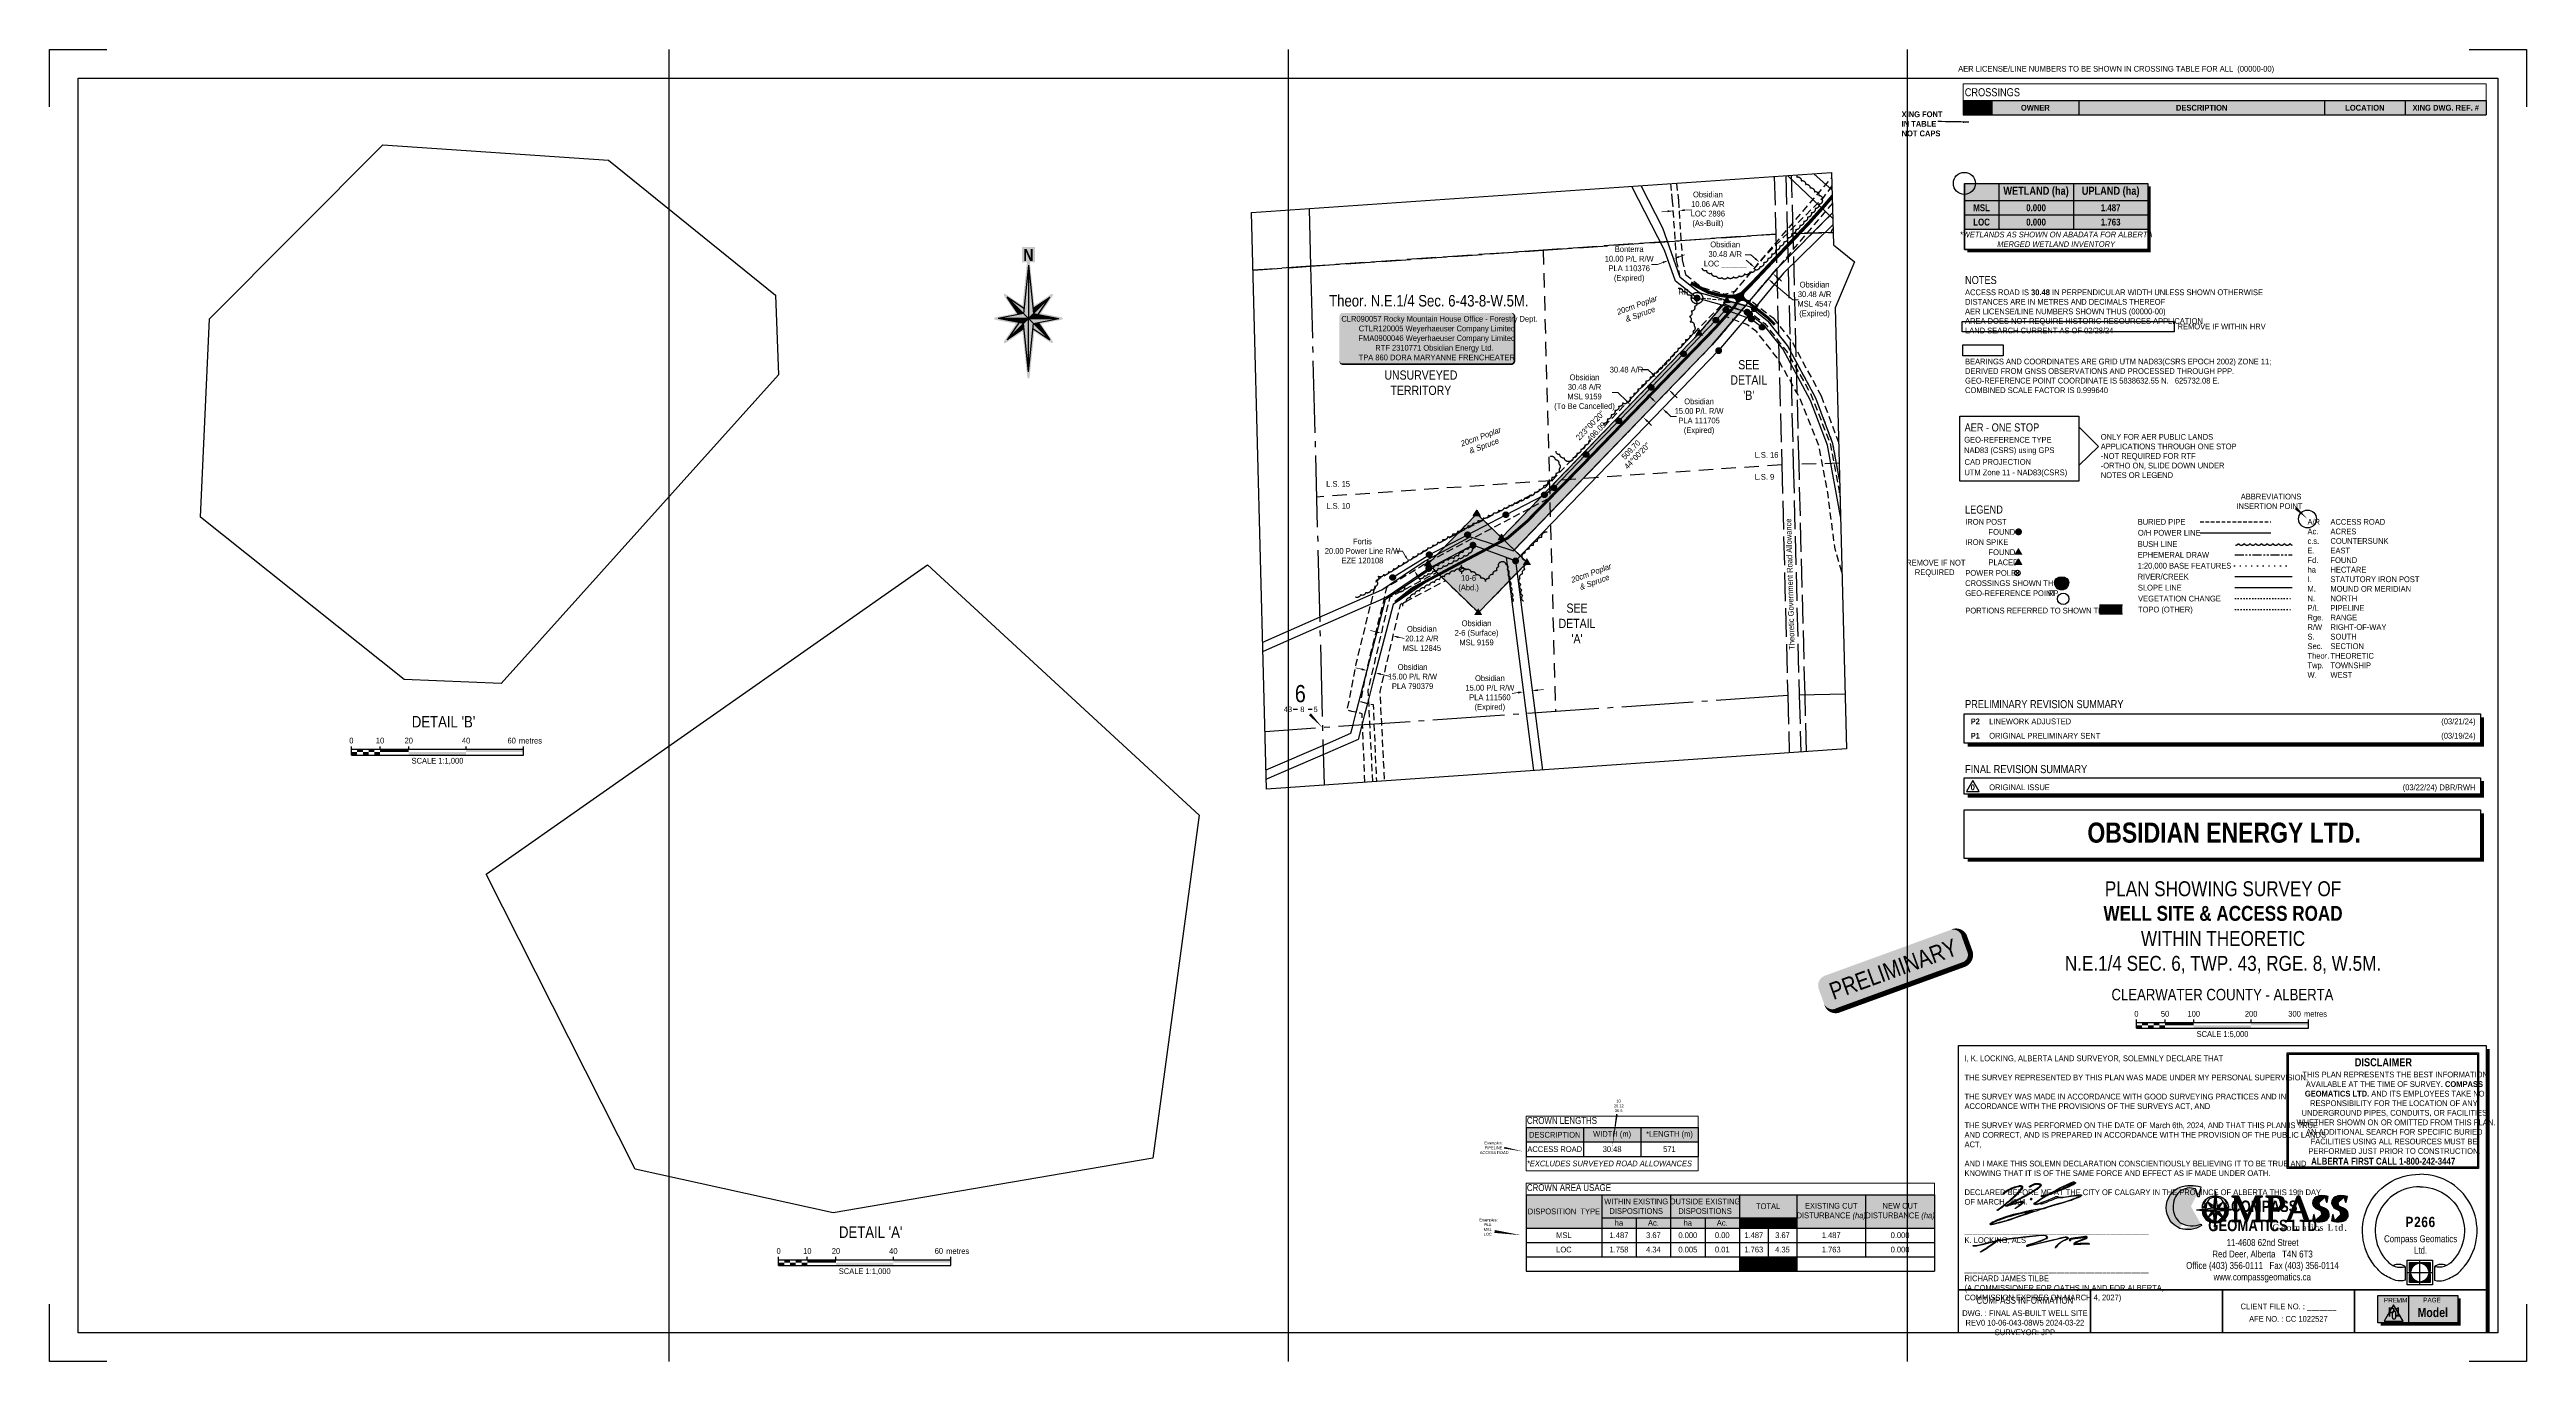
# Paper-space layout '1 of 1' of a CAD drawing. Extents: x -4300 to 18, y -18 to 2268.
# The model-space entities are those that its viewports show. They can reach past a viewport. Long polylines and large blocks are cut down to what shows.
import ezdxf
from ezdxf.enums import TextEntityAlignment as Align

# ---------------------------------------------------------------- set-up
doc = ezdxf.new("R2010")
doc.units = 0
doc.header["$LTSCALE"] = 5
doc.header["$PDSIZE"] = 0.5
for name, pattern in [('0', [1, 1, 0]), ('foc-ACCESSROAD', [3.75, 2.5, -1.25]), ('foc-FLOWLINE', [3.75, 2.5, -1.25]), ('foc-LSD', [8, 5, -3]), ('foc-QUARTERLINE', [33, 25, -3, 2, -3]), ('foc-TIELINE', [1.875, 1.25, -0.625]), ('foc-TOPO', [1, 0.2, -0.8]), ('foc-TOPO-ephemeral', [6.25, 3.125, -0.625, 0.625, -0.625, 0.625, -0.625]), ('foc-UNSURVEYED', [12.5, 10, -2.5]), ('foc-WHEELTRACKS', [2, 0.4, -1.6]), ('UG_PIPE', [1.875, 1.25, -0.625])]:
    doc.linetypes.add(name, pattern=pattern)
doc.layers.get('Defpoints').update_dxf_attribs({"color": 9})
for name, color, linetype in [('10', 1, 'Continuous'), ('35', 37, 'Continuous'), ('9', 3, 'Continuous'), ('AS-PIPE-UG', 44, 'UG_PIPE'), ('AS-POWER', 104, 'foc-POWER'), ('AS-POWER-EXISTING-PP', 72, 'Continuous'), ('AS-ROADS', 254, 'Continuous'), ('AS-SURFACE IMPACT', 7, 'Continuous'), ('AS-UNDERLAY-H', 141, 'Continuous'), ('C-AR', 13, 'foc-ACCESSROAD'), ('C-RW', 13, 'Continuous'), ('C-SYMBOL', 7, 'Continuous'), ('C-WS', 13, 'foc-ACCESSROAD'), ('CG-LOGO', 7, 'Continuous'), ('CG-LOGO-T', 7, 'Continuous'), ('CG-NORTH', 7, 'Continuous'), ('CG-NOTES', 7, 'Continuous'), ('CG-PRELIM', 7, 'Continuous'), ('CG-REVISION', 7, 'Continuous'), ('DETAIL-T', 7, 'Continuous'), ('F-EZE', 190, 'foc-FLOWLINE'), ('F-RW', 190, 'Continuous'), ('F-WS-S', 190, 'Continuous'), ('L-3', 7, 'Continuous'), ('L-BD', 7, 'Continuous'), ('L-MON', 1, 'Continuous'), ('L-QSEC', 8, 'foc-QUARTERLINE'), ('L-ROAD-T', 7, 'Continuous'), ('L-SECLBL', 7, 'Continuous'), ('L-SECTION-LSD', 7, 'foc-LSD'), ('L-TIE', 7, 'foc-TIELINE'), ('L-UNS-T', 3, 'Continuous'), ('L-USEC', 7, 'foc-UNSURVEYED'), ('P-CROSSINGS', 250, 'Continuous'), ('P-PROPOSED', 10, 'Continuous'), ('P-PROPOSED-H', 21, 'Continuous'), ('P-TXT', 4, 'Continuous'), ('T-BUSH', 110, '0'), ('T-BUSH-T', 110, 'Continuous'), ('T-DRAW', 143, 'foc-TOPO-ephemeral'), ('T-GENERAL', 48, 'foc-TOPO'), ('T-SLOPE', 48, 'Continuous'), ('T-VEGETATION-CHANGE', 104, 'foc-TOPO'), ('T-WATER', 160, 'Continuous'), ('T-WATER-P3', 160, 'foc-WHEELTRACKS')]:
    doc.layers.add(name, color=color, linetype=linetype)
for name, color, linetype, lineweight in [('C-AR-T', 13, 'Continuous', 9), ('C-RW-T', 13, 'Continuous', 9), ('F-EZE-T', 190, 'Continuous', 9), ('F-RW-T', 190, 'Continuous', 9), ('F-WS-T', 190, 'Continuous', 9)]:
    doc.layers.add(name, color=color, linetype=linetype, lineweight=lineweight)
doc.styles.add('0', font='ARIALN.TTF')
doc.styles.add('100L', font='ARIALN.TTF', dxfattribs={"height": 11})
doc.styles.add('175L', font='ARIALN.TTF', dxfattribs={"height": 20})
doc.styles.add('240', font='ARIALN.TTF', dxfattribs={"height": 30})
doc.styles.add('80', font='ARIALN.TTF', dxfattribs={"height": 10})
doc.styles.add('80CG', font='ARIALN.TTF', dxfattribs={"height": 10})
doc.styles.add('80L', font='ARIALN.TTF', dxfattribs={"height": 10})
doc.styles.add('80LS', font='ARIALNI.TTF', dxfattribs={"height": 10})
doc.styles.add('BOLD', font='ARIALNB.TTF')
doc.styles.add('Crossing', font='ARIALN.TTF', dxfattribs={"height": 10})
doc.styles.add('foc-LtypeFont', font='ARIALN.TTF', dxfattribs={"height": 7.35})
doc.styles.add('SIMPLEX', font='ARIALN.TTF')
doc.styles.get("Standard").update_dxf_attribs({"font": 'ARIALN.TTF'})
doc.linetypes.add('foc-POWER', pattern='A,6,-1,["P",foc-LtypeFont,S=0.2,R=0,X=-0.625,Y=-0.75],-1.24,4', length=12.24)
doc.dimstyles.new('CG2011', dxfattribs={"dimscale": 5, "dimtxt": 9, "dimasz": 2, "dimexe": 0.2, "dimexo": 0.0625, "dimgap": 0.5, "dimtad": 0, "dimtih": 1, "dimtoh": 1, "dimzin": 0, "dimdsep": 46, "dimtxsty": '80CG', "dimcen": 0.1, "dimse1": 1, "dimse2": 1, "dimclrd": 256, "dimclrt": 256, "dimaunit": 1, "dimadec": 4, "dimazin": 0, "dimtfac": 0.06, "dimtofl": 0, "dimtmove": 0, "dimatfit": 1, "dimfxl": 0.2, "dimtolj": 1, "dimtzin": 0, "dimlwd": -1, "dimarcsym": 0})
doc.dimstyles.new('Compass 5 000', dxfattribs={"dimscale": 5, "dimtxt": 9, "dimasz": 2, "dimexe": 0.2, "dimexo": 0.0625, "dimgap": 0.5, "dimtad": 0, "dimtih": 1, "dimtoh": 1, "dimzin": 0, "dimdsep": 46, "dimtxsty": '80CG', "dimcen": 0.1, "dimse1": 1, "dimse2": 1, "dimclrd": 256, "dimclrt": 256, "dimaunit": 1, "dimadec": 4, "dimazin": 0, "dimtfac": 0.06, "dimtofl": 0, "dimtmove": 0, "dimatfit": 1, "dimfxl": 0.2, "dimtolj": 1, "dimtzin": 0, "dimlwd": -1, "dimarcsym": 0})

# ---------------------------------------------------------------- blocks, each defined once
blk = doc.blocks.new('NORTH')
h = blk.add_hatch(color=141)
h.dxf.hatch_style = 1
edge = h.paths.add_edge_path()
edge.add_line((-2.5, 97.8), (-11.3, 97.8))
edge.add_line((-11.3, 97.8), (-11.3, 124.5))
edge.add_line((-11.3, 124.5), (11.4, 124.5))
edge.add_line((11.4, 124.5), (11.4, 97.8))
edge.add_line((11.4, 97.8), (2.5, 97.8))
edge.add_line((2.5, 97.8), (10.4, 22.8))
edge.add_line((10.4, 22.8), (39.9, 42.7))
edge.add_arc((41, 41), 2, -34, 124, ccw=False)
edge.add_line((42.7, 39.9), (22, 9.2))
edge.add_line((22, 9.2), (58.3, 2))
edge.add_arc((57.9, 0), 2, -78.6499, 78.6499, ccw=False)
edge.add_line((58.3, -2), (22, -9.2))
edge.add_line((22, -9.2), (42.7, -39.9))
edge.add_arc((41, -41), 2, -124, 34, ccw=False)
edge.add_line((39.9, -42.7), (10.4, -22.8))
edge.add_line((10.4, -22.8), (2, -102.6))
edge.add_arc((0, -102.4), 2, 186, 354, ccw=False)
edge.add_line((-2, -102.6), (-10.4, -22.8))
edge.add_line((-10.4, -22.8), (-39.9, -42.7))
edge.add_arc((-41, -41), 2, 146, 304, ccw=False)
edge.add_line((-42.7, -39.9), (-22, -9.2))
edge.add_line((-22, -9.2), (-58.3, -2))
edge.add_arc((-57.9, 0), 2, 101.3501, 258.6499, ccw=False)
edge.add_line((-58.3, 2), (-22, 9.2))
edge.add_line((-22, 9.2), (-42.7, 39.9))
edge.add_arc((-41, 41), 2, 56, 214, ccw=False)
edge.add_line((-39.9, 42.7), (-10.4, 22.8))
edge.add_line((-10.4, 22.8), (-2.5, 97.8))
at = {"linetype": 'Continuous'}
for points in [[(0, 92.8), (-8.8, 8.8), (0, 0)], [(0, 0), (-52.8, 0), (-8.8, -8.8)], [(-37.3, 37.3), (-17, 7.2), (-8.8, 8.8)], [(8.8, 8.8), (0, 0), (52.8, 0)], [(8.8, -8.8), (0, 0), (0, -92.8)], [(37.3, 37.3), (7.9, 17.5), (8.8, 8.8)], [(-7.9, -17.5), (-8.8, -8.8), (-37.3, -37.3)], [(17, -7.2), (8.8, -8.8), (37.3, -37.3)]]:
    blk.add_hatch(color=14, dxfattribs=at).paths.add_polyline_path(points)
at = {"color": 14, "linetype": 'Continuous'}
for p, q in [((0, 92.8), (-8.8, 8.8)), ((0, 92.8), (0, 0)), ((0, 92.8), (8.8, 8.8)), ((-8.8, 8.8), (-52.8, 0)), ((0, 0), (-52.8, 0)), ((0, 0), (-37.3, 37.3)), ((-17, 7.2), (-37.3, 37.3)), ((-7.9, 17.5), (-37.3, 37.3)), ((0, 0), (-37.3, -37.3)), ((0, 0), (37.3, 37.3)), ((0, 0), (37.3, -37.3)), ((0, -92.8), (0, 0)), ((0, 0), (52.8, 0)), ((7.9, 17.5), (37.3, 37.3)), ((8.8, 8.8), (52.8, 0)), ((17, 7.2), (37.3, 37.3)), ((-8.8, -8.8), (-52.8, 0)), ((-17, -7.2), (-37.3, -37.3)), ((-7.9, -17.5), (-37.3, -37.3)), ((0, -92.8), (-8.8, -8.8)), ((0, -92.8), (8.8, -8.8)), ((7.9, -17.5), (37.3, -37.3)), ((8.8, -8.8), (52.8, 0)), ((16.9, -7), (17, -7.2)), ((17, -7.2), (37.3, -37.3))]:
    blk.add_line(p, q, dxfattribs=at)
at = {"color": 14, "style": 'BOLD'}
blk.add_text('N', height=21.1, dxfattribs=at).set_placement((0, 110.6), align=Align.MIDDLE_CENTER)
blk = doc.blocks.new('*U697')
for p, q in [((-4218, 2186), (-4218, 2186)), ((100, 2186), (100, 2186)), ((-4218, -100), (-4218, -100)), ((100, -100), (100, -100))]:
    blk.add_line(p, q)
at = {"color": 2}
for p, q in [((-4168, -50), (-4168, 2136)), ((-4168, 2136), (50, 2136)), ((50, 2136), (50, -50)), ((50, -50), (-4168, -50))]:
    blk.add_line(p, q, dxfattribs=at)
at = {"layer": 'Defpoints', "ltscale": 5}
for p, q in [((-4218, 2186), (-4118, 2186)), ((-4218, 2086), (-4218, 2186)), ((-979.5, 2186), (-979.5, -100)), ((0, 2186), (100, 2186)), ((100, 2186), (100, 2086)), ((-4218, -100), (-4218, 0)), ((100, 0), (100, -100)), ((-4118, -100), (-4218, -100)), ((100, -100), (0, -100))]:
    blk.add_line(p, q, dxfattribs=at)
for points in [[(-3138.5, 2186), (-3138.5, -100)], [(-2059, 2186), (-2059, -100)]]:
    blk.add_lwpolyline(points, dxfattribs=at)
blk = doc.blocks.new('*U620')
h = blk.add_hatch(color=50)
edge = h.paths.add_edge_path()
edge.add_line((-39, -11.5), (39, -11.5))
edge.add_arc((39, -5.5), 6, 270, 360)
edge.add_line((45, -5.5), (45, 4))
edge.add_arc((39, 4), 6, 0, 90)
edge.add_line((39, 10), (-39, 10))
edge.add_arc((-39, 4), 6, 90, 180)
edge.add_line((-45, 4), (-45, -5.5))
edge.add_arc((-39, -5.5), 6, 180, 270)
at = {"flags": 128}
blk.add_lwpolyline([(-39, -11.5, 3, 3, 0), (39, -11.5, 3, 3, 0.414214), (45, -5.5, 3, 3, 0), (45, 4, 3, 0, 0.414214), (39, 10, 0, 0, 0), (-39, 10, 0, 0, 0.414214), (-45, 4, 0, 0, 0), (-45, -5.5, 0, 3, 0.414214)], format="xyseb", close=True, dxfattribs=at)
at = {"style": '80'}
blk.add_attdef('ENTER_TEXT_001', (-26.8, -4.9), '', height=10, dxfattribs=at)
blk = doc.blocks.new('*U131')
at = {"layer": 'CG-NOTES'}
for p, q in [((899.9, -28.9), (0, -28.9)), ((899.9, -22.4), (899.9, -28.9))]:
    blk.add_line(p, q, dxfattribs=at)
at = {"layer": 'CG-NOTES', "color": 5, "flags": 128}
blk.add_lwpolyline([(899.9, -28.9), (0, -28.9), (0, -22.4), (0, 0), (899.9, 0), (899.9, -22.4)], close=True, dxfattribs=at)
at = {"layer": 'CG-NOTES', "const_width": 6, "flags": 128}
blk.add_lwpolyline([(902.9, -6), (902.9, -31.9), (6, -31.9)], dxfattribs=at)
blk = doc.blocks.new('*U269')
at = {"layer": 'CG-NOTES', "flags": 128}
blk.add_lwpolyline([(14.8, -1.3), (3.7, -20.5), (25.8, -20.5)], close=True, dxfattribs=at)
at = {"layer": 'CG-NOTES'}
blk.add_blockref('*U131', (0, 3.5), dxfattribs=at)
at = {"layer": 'CG-NOTES', "color": 14, "style": 'BOLD'}
blk.add_text('0', height=10, dxfattribs=at).set_placement((11.1, -18.3))
at = {"layer": 'CG-NOTES', "insert": (1.3, 25.5), "char_height": 14, "attachment_point": 1, "style": '80L'}
blk.add_mtext_dynamic_manual_height_columns('{\\C14;FINAL REVISION SUMMARY}', width=212.976, gutter_width=45, heights=[0], dxfattribs=at)
at = {"layer": 'CG-NOTES', "char_height": 10, "width": 110.834, "attachment_point": 3, "style": '80'}
for s, insert in [('(03/22/24)', (824.1, -8.3)), ('DBR/RWH', (891, -8.3))]:
    blk.add_mtext(s, dxfattribs=dict(at, insert=insert))
at = {"layer": 'CG-NOTES', "style": '80'}
blk.add_attdef('SUMMARY', (43.3, -18.3), '', height=10, dxfattribs=at)
blk = doc.blocks.new('*U141')
at = {"layer": 'CG-NOTES'}
for p, q in [((899.9, -22.4), (899.9, -51.1)), ((899.9, -51.1), (0, -51.1))]:
    blk.add_line(p, q, dxfattribs=at)
at = {"layer": 'CG-NOTES', "color": 5, "flags": 128}
blk.add_lwpolyline([(899.9, -51.1), (0, -51.1), (0, -22.4), (0, 0), (899.9, 0), (899.9, -22.4)], close=True, dxfattribs=at)
at = {"layer": 'CG-NOTES', "const_width": 6, "flags": 128}
blk.add_lwpolyline([(902.9, -6), (902.9, -54.1), (6, -54.1)], dxfattribs=at)
blk = doc.blocks.new('*U744')
at = {"layer": 'CG-PRELIM'}
blk.add_blockref('*U141', (0, 25), dxfattribs=at)
at = {"layer": 'CG-PRELIM', "color": 14, "style": 'BOLD'}
for s, p in [('P2', (11.1, 6.7)), ('P1', (11.1, -18.3))]:
    blk.add_text(s, height=10, dxfattribs=at).set_placement(p)
at = {"layer": 'CG-PRELIM', "insert": (1.3, 48.8), "char_height": 14, "attachment_point": 1, "style": '80L'}
blk.add_mtext_dynamic_manual_height_columns('{\\C14;PRELIMINARY REVISION SUMMARY}', width=276.234, gutter_width=45, heights=[0], dxfattribs=at)
at = {"layer": 'CG-PRELIM', "style": '80'}
for tag, p in [('SUMMARY2', (43.3, 6.7)), ('SUMMARY1', (43.3, -18.3))]:
    blk.add_attdef(tag, p, '', height=10, dxfattribs=at)
for tag, p in [('P2DATE', (891.2, 6.7)), ('P1DATE', (891.2, -18.3))]:
    blk.add_attdef(tag, text='', height=10, dxfattribs=at).set_placement(p, align=Align.RIGHT)
blk = doc.blocks.new('*U466')
at = {"layer": 'CG-NOTES', "style": '80L'}
blk.add_text('CAD PROJECTION', height=10, dxfattribs=at).set_placement((0, 0), align=Align.TOP_LEFT)
blk.add_text('UTM Zone 11 - NAD83(CSRS)', height=10, dxfattribs=at).set_placement((-0.3, -28.2))
blk = doc.blocks.new('*U465')
at = {"layer": 'CG-NOTES', "color": 14, "style": '80L'}
blk.add_text('AER - ONE STOP', height=14, dxfattribs=at).set_placement((0, 0))
at = {"layer": 'CG-NOTES', "style": '80L'}
for s, p in [('GEO-REFERENCE TYPE', (-0.6, -19.5)), ('NAD83 (CSRS) using GPS', (-0.9, -37.7))]:
    blk.add_text(s, height=10, dxfattribs=at).set_placement(p)
blk = doc.blocks.new('*T573')
at = {"layer": 'CG-NOTES', "color": 0, "linetype": 'ByBlock', "lineweight": -2, "transparency": 16777216}
for p, q in [((0, -20), (712, -20)), ((0, -20), (0, -78)), ((132, -20), (132, -78)), ((252, -20), (252, -78)), ((372, -20), (372, -78)), ((472, -20), (472, -78)), ((592, -20), (592, -78)), ((712, -20), (712, -78)), ((0, -78), (712, -78)), ((132, -60), (472, -60)), ((192, -60), (192, -78)), ((312, -60), (312, -78)), ((422, -60), (422, -78))]:
    blk.add_line(p, q, dxfattribs=at)
at = {"layer": 'CG-NOTES', "color": 254, "transparency": 16777216}
for points in [[(0, -20), (0, -78), (132, -20), (132, -78)], [(132, -20), (132, -60), (252, -20), (252, -60)], [(252, -20), (252, -60), (372, -20), (372, -60)], [(372, -20), (372, -60), (472, -20), (472, -60)], [(472, -20), (472, -78), (592, -20), (592, -78)], [(592, -20), (592, -78), (712, -20), (712, -78)], [(132, -60), (132, -78), (192, -60), (192, -78)], [(192, -60), (192, -78), (252, -60), (252, -78)], [(252, -60), (252, -78), (312, -60), (312, -78)], [(312, -60), (312, -78), (372, -60), (372, -78)], [(372, -60), (372, -78), (422, -60), (422, -78)], [(422, -60), (422, -78), (472, -60), (472, -78)]]:
    blk.add_solid(points, dxfattribs=at)
at = {"layer": 'Defpoints', "color": 8, "linetype": 'ByBlock', "lineweight": 0, "transparency": 16777216}
for p, q in [((0, 0), (712, 0)), ((0, 0), (0, -20)), ((712, 0), (712, -20))]:
    blk.add_line(p, q, dxfattribs=at)
at = {"layer": 'CG-NOTES', "color": 14, "transparency": 16777216, "insert": (1.5, -1.5), "char_height": 12, "width": 709, "attachment_point": 1, "style": '80'}
blk.add_mtext('CROWN AREA USAGE', dxfattribs=at)
at = {"layer": 'CG-NOTES', "color": 1, "transparency": 16777216, "char_height": 10, "attachment_point": 5, "style": '80'}
for s, insert, width in [('WITHIN EXISTING DISPOSITIONS', (192, -40), 117), ('OUTSIDE EXISTING DISPOSITIONS', (312, -40), 117), ('TOTAL', (422, -40), 97), ('EXISTING CUT DISTURBANCE {\\fArial Narrow|b0|i1|c0|p34;(ha)}', (532, -49), 117), ('NEW CUT DISTURBANCE {\\fArial Narrow|b0|i1|c0|p34;(ha)}', (652, -49), 117), ('DISPOSITION  TYPE', (66, -49), 129), ('ha', (162, -69), 57), ('Ac.', (222, -69), 57), ('ha', (282, -69), 57), ('Ac.', (342, -69), 57), ('ha', (397, -69), 47), ('Ac.', (447, -69), 47)]:
    blk.add_mtext(s, dxfattribs=dict(at, insert=insert, width=width))
blk = doc.blocks.new('*T574')
at = {"layer": 'CG-NOTES', "color": 0, "linetype": 'ByBlock', "lineweight": -2, "transparency": 16777216}
for p, q in [((0, -20), (300, -20)), ((0, -20), (0, -45)), ((100, -20), (100, -45)), ((200, -20), (200, -45)), ((300, -20), (300, -45)), ((0, -45), (300, -45))]:
    blk.add_line(p, q, dxfattribs=at)
at = {"layer": 'CG-NOTES', "color": 254, "transparency": 16777216}
for points in [[(0, -20), (0, -45), (100, -20), (100, -45)], [(100, -20), (100, -45), (200, -20), (200, -45)], [(200, -20), (200, -45), (300, -20), (300, -45)]]:
    blk.add_solid(points, dxfattribs=at)
at = {"layer": 'Defpoints', "color": 8, "linetype": 'ByBlock', "lineweight": 0, "transparency": 16777216}
for p, q in [((0, 0), (300, 0)), ((0, 0), (0, -20)), ((300, 0), (300, -20))]:
    blk.add_line(p, q, dxfattribs=at)
at = {"layer": 'CG-NOTES', "color": 14, "transparency": 16777216, "insert": (1.5, -1.5), "char_height": 12, "width": 297, "attachment_point": 1, "style": '80'}
blk.add_mtext('CROWN LENGTHS', dxfattribs=at)
at = {"layer": 'CG-NOTES', "color": 1, "transparency": 16777216, "char_height": 10, "width": 97, "attachment_point": 5, "style": '80L'}
for s, insert in [('DESCRIPTION', (50, -32.5)), ('WIDTH (m)', (150, -32.5)), ('*LENGTH (m)', (250, -32.5))]:
    blk.add_mtext(s, dxfattribs=dict(at, insert=insert))
blk = doc.blocks.new('*U488')
at = {"color": 0}
for p, q in [((-150, 0), (-150, 15)), ((-150, 10), (150.2, 10)), ((-150, 0), (150.2, 0)), ((-100, 10), (-100, 15)), ((-50, 10), (-50, 15)), ((50, 10), (50, 15)), ((150.2, 0), (150.2, 15))]:
    blk.add_line(p, q, dxfattribs=at)
for points in [[(-150, 5), (-140, 5), (-150, 0), (-140, 0)], [(-140, 10), (-130, 10), (-140, 5), (-130, 5)], [(-130, 5), (-120, 5), (-130, 0), (-120, 0)], [(-120, 10), (-110, 10), (-120, 5), (-110, 5)], [(-110, 5), (-100, 5), (-110, 0), (-100, 0)], [(-100, 10), (-50, 10), (-100, 5), (-50, 5)], [(-50, 5), (50, 5), (-50, 0), (50, 0)], [(50, 10), (150.2, 10), (50, 5), (150.2, 5)]]:
    blk.add_solid(points, dxfattribs=at)
at = {"color": 0, "style": '80'}
blk.add_text('metres', height=10, dxfattribs=at).set_placement((162.2, 20), align=Align.CENTER)
at = {"color": 0, "char_height": 10, "style": '80'}
for s, insert, attachment_point in [('0', (-150, 30.2), 2), ('10', (-100, 30.2), 2), ('20', (-50, 30.2), 2), ('40', (50, 30.2), 2), ('60', (136.7, 30.2), 3), ('SCALE 1:1,000', (0.1, -5), 2)]:
    blk.add_mtext(s, dxfattribs=dict(at, insert=insert, attachment_point=attachment_point))
blk = doc.blocks.new('*T717')
at = {"layer": 'CG-NOTES', "color": 0, "lineweight": -2, "transparency": 16777216}
for p, q in [((0, -29), (912, -29)), ((0, -29), (0, -54)), ((912, -29), (912, -54))]:
    blk.add_line(p, q, dxfattribs=at)
at = {"layer": 'CG-NOTES', "color": 0, "linetype": 'ByBlock', "lineweight": -2, "transparency": 16777216}
for p, q in [((50, -29), (50, -54)), ((202, -29), (202, -54)), ((630, -29), (630, -54)), ((771, -29), (771, -54)), ((0, -54), (912, -54))]:
    blk.add_line(p, q, dxfattribs=at)
at = {"layer": 'CG-NOTES', "color": 254, "linetype": 'Continuous', "transparency": 16777216}
for points in [[(0, -29), (0, -54), (50, -29), (50, -54)], [(50, -29), (50, -54), (202, -29), (202, -54)], [(202, -29), (202, -54), (630, -29), (630, -54)], [(630, -29), (630, -54), (771, -29), (771, -54)], [(771, -29), (771, -54), (912, -29), (912, -54)]]:
    blk.add_solid(points, dxfattribs=at)
at = {"layer": 'Defpoints', "color": 8, "linetype": 'ByBlock', "lineweight": 0, "transparency": 16777216}
for p, q in [((0, 0), (912, 0)), ((0, 0), (0, -29)), ((912, 0), (912, -29))]:
    blk.add_line(p, q, dxfattribs=at)
at = {"layer": 'CG-NOTES', "color": 0, "linetype": 'Continuous', "transparency": 16777216}
for s, insert, char_height, width, attachment_point in [('{\\C14;CROSSINGS}', (3, -14.5), 14, 906, 4), ('{\\fArial Narrow|b1|i0|c0|p34;XING}', (25, -41.5), 10, 47, 5), ('{\\fArial Narrow|b1|i0|c0|p34;OWNER}', (126, -41.5), 10, 149, 5), ('{\\fArial Narrow|b1|i0|c0|p34;DESCRIPTION}', (416, -41.5), 10, 425, 5), ('{\\fArial Narrow|b1|i0|c0|p34;LOCATION}', (700.5, -41.5), 10, 138, 5), ('{\\fArial Narrow|b1|i0|c0|p34;XING DWG. REF. #}', (841.5, -41.5), 10, 138, 5)]:
    blk.add_mtext(s, dxfattribs=dict(at, insert=insert, char_height=char_height, width=width, attachment_point=attachment_point))
blk = doc.blocks.new('*U247')
at = {"layer": 'CG-NOTES'}
for p, q in [((899.9, -22.4), (899.9, -84.6)), ((899.9, -84.6), (0, -84.6))]:
    blk.add_line(p, q, dxfattribs=at)
at = {"layer": 'CG-NOTES', "color": 5, "flags": 128}
blk.add_lwpolyline([(899.9, -84.6), (0, -84.6), (0, -22.4), (0, 0), (899.9, 0), (899.9, -22.4)], close=True, dxfattribs=at)
at = {"layer": 'CG-NOTES', "const_width": 6, "flags": 128}
blk.add_lwpolyline([(902.9, -6), (902.9, -87.6), (6, -87.6)], dxfattribs=at)
blk = doc.blocks.new('rev')
at = {"layer": 'AS-UNDERLAY-H'}
h = blk.add_hatch(color=256, dxfattribs=at)
h.dxf.hatch_style = 1
h.paths.add_polyline_path([(-71.5, -23.2), (-71.5, 24.2), (67.8, 24.2), (67.8, -23.2)])
blk.add_line((-18.5, 24.2), (-18.5, -23.2))
at = {"color": 5, "flags": 128}
blk.add_lwpolyline([(-44.4, 8.2), (-60.9, -20.4), (-27.8, -20.4)], close=True, dxfattribs=at)
at = {"layer": 'CG-NOTES', "flags": 128}
blk.add_lwpolyline([(-71.5, -23.2), (-71.5, 24.2), (67.8, 24.2), (67.8, -23.2)], close=True, dxfattribs=at)
at = {"layer": 'CG-NOTES', "const_width": 5, "flags": 128}
blk.add_lwpolyline([(70.3, 19.2), (70.3, -25.7), (-66.5, -25.7)], dxfattribs=at)
at = {"attachment_point": 1}
for s, width, insert, char_height, style in [('\\pi4.196;REV.', 28.288, (-57.7, 20.1), 8, '80L'), ('\\pi3.52796;PAGE', 31.329, (4, 20.2), 8, '80L'), ('\\pi5.34615;{\\fArial Narrow|b1|i0|c0|p34;\\C14;0}', 19.216, (-53.9, -2), 16, '80')]:
    blk.add_mtext_dynamic_manual_height_columns(s, width=width, gutter_width=45, heights=[0], dxfattribs=dict(at, insert=insert, char_height=char_height, style=style))
at = {"layer": 'CG-NOTES', "linetype": 'Continuous', "insert": (24.1, -5.5), "char_height": 16, "attachment_point": 5, "style": '80CG'}
blk.add_mtext('{\\fArial Narrow|b1|i0|c0|p34;\\C14;Model}', dxfattribs=at)
blk = doc.blocks.new('fdia')
at = {"color": 255, "const_width": 1}
blk.add_lwpolyline([(-0.5, 0, 1), (0.5, 0, 1)], format="xyb", close=True, dxfattribs=at)
blk = doc.blocks.new('Fdiaa')
blk.add_blockref('fdia', (0, 0))
blk = doc.blocks.new('fdib')
at = {"color": 1, "const_width": 1.6}
blk.add_lwpolyline([(-0.4, 0, 1), (0.4, 0, 1)], format="xyb", close=True, dxfattribs=at)
at = {"color": 1}
blk.add_circle((0, 0), 0.8, dxfattribs=at)
blk = doc.blocks.new('Fdibb')
blk.add_blockref('fdib', (0, 0))
blk = doc.blocks.new('fdicc')
for name in ['Fdibb', 'Fdiaa']:
    blk.add_blockref(name, (0, 0))
blk = doc.blocks.new('FDI')
blk.add_blockref('fdicc', (0, 0))
blk = doc.blocks.new('STRIA')
blk.add_hatch(color=255).paths.add_polyline_path([(-0.04, 1.52), (-1.47, -0.87), (1.39, -0.87)])
blk = doc.blocks.new('STRIAA')
blk.add_blockref('STRIA', (0, 0))
blk = doc.blocks.new('STRIB')
at = {"color": 1}
blk.add_solid([(-1.12, -0.67), (-0.04, 1.13), (1.04, -0.67)], dxfattribs=at)
blk = doc.blocks.new('STRIBB')
blk.add_blockref('STRIB', (0, 0))
blk = doc.blocks.new('STRICC')
for name in ['STRIAA', 'STRIBB']:
    blk.add_blockref(name, (0, 0))
blk = doc.blocks.new('fdspike')
blk.add_blockref('STRICC', (0, 0))
blk = doc.blocks.new('TRIA')
blk.add_hatch(color=255).paths.add_polyline_path([(-0.04, 1.52), (-1.47, -0.87), (1.39, -0.87)])
blk = doc.blocks.new('TRIAA')
blk.add_blockref('TRIA', (0, 0))
blk = doc.blocks.new('TRIB')
at = {"color": 1}
blk.add_lwpolyline([(-1.12, -0.67), (-0.04, 1.13), (1.04, -0.67)], close=True, dxfattribs=at)
blk = doc.blocks.new('TRIBB')
blk.add_blockref('TRIB', (0, 0))
blk = doc.blocks.new('TRICC')
for name in ['TRIAA', 'TRIBB']:
    blk.add_blockref(name, (0, 0))
blk = doc.blocks.new('plspike')
blk.add_blockref('TRICC', (0, 0))
blk = doc.blocks.new('SP2')
at = {"layer": 'AS-POWER'}
for p, q in [((0.68, -0.68), (-0.68, 0.68)), ((-0.68, -0.68), (0.68, 0.68))]:
    blk.add_line(p, q, dxfattribs=at)
blk.add_circle((0, 0), 0.96, dxfattribs=at)
blk = doc.blocks.new('disclaimer')
at = {"layer": 'CG-NOTES'}
for points in [[(-166.1, 97.3), (167.4, 97.3), (167.4, -104), (-166.1, -104)], [(-164.1, 95.3), (165.4, 95.3), (165.4, -102), (-164.1, -102)]]:
    blk.add_lwpolyline(points, close=True, dxfattribs=at)
at = {"layer": 'CG-NOTES', "insert": (-156.7, 87.9), "char_height": 9, "attachment_point": 1, "style": '80L'}
blk.add_mtext_dynamic_manual_height_columns('\\pi108.31718;{\\fArial Narrow|b1|i0|c0|p34;\\H1.5556x;\\C14;DISCLAIMER\\fArial Narrow|b0|i0|c0|p34;\\H0.35715x;\\C256; \\P\\pi16.90247;\\H2x;\\C0;THIS PLAN REPRESENTS THE BEST INFORMATION \\P\\pi22.90549;AVAILABLE AT THE TIME OF SURVEY. \\fArial Narrow|b1|i0|c0|p34;COMPASS \\P\\pi21.24443;GEOMATICS LTD.\\fArial Narrow|b0|i0|c0|p34; AND ITS EMPLOYEES TAKE NO \\P\\pi30.43315;RESPONSIBILITY FOR THE LOCATION OF ANY \\P\\pi15.63706;UNDERGROUND PIPES, CONDUITS, OR FACILITIES, \\P\\pi6.68029;WHETHER SHOWN ON OR OMITTED FROM THIS PLAN. \\P\\pi23.60471;AN ADDITIONAL SEARCH FOR SPECIFIC BURIED \\P\\pi31.37794;FACILITIES USING ALL RESOURCES MUST BE \\P\\pi27.41117;PERFORMED JUST PRIOR TO CONSTRUCTION.\\fBook Antiqua|b0|i0|c0|p18;\\H0.50001x;\\P\\pi32.23564;\\fArial Narrow|b1|i0|c0|p34;\\H2.4x;ALBERTA FIRST CALL 1-800-242-3447}', width=315.162, gutter_width=45, heights=[0], dxfattribs=at)
blk = doc.blocks.new('PRELIM_PAGE')
h = blk.add_hatch(color=141)
h.dxf.hatch_style = 1
h.paths.add_polyline_path([(-71.5, -23.2), (-71.5, 24.2), (67.8, 24.2), (67.8, -23.2)])
blk.add_line((-18.5, 24.2), (-18.5, -23.2))
at = {"layer": 'CG-NOTES', "flags": 128}
blk.add_lwpolyline([(-71.5, -23.2), (-71.5, 24.2), (67.8, 24.2), (67.8, -23.2)], close=True, dxfattribs=at)
at = {"layer": 'CG-NOTES', "const_width": 5, "flags": 128}
blk.add_lwpolyline([(70.3, 19.2), (70.3, -25.7), (-66.5, -25.7)], dxfattribs=at)
at = {"attachment_point": 1}
for s, width, insert, char_height, style in [('\\pi-2.21873;PRELIM', 28.288, (-58.8, 20.1), 8, '80L'), ('\\pi11.72429;{\\fArial Narrow|b1|i0|c0|p34;\\C14;P1}', 41.555, (-65.7, 3.6), 16, '80'), ('\\pi3.52796;PAGE', 31.329, (4, 20.2), 8, '80L')]:
    blk.add_mtext_dynamic_manual_height_columns(s, width=width, gutter_width=45, heights=[0], dxfattribs=dict(at, insert=insert, char_height=char_height, style=style))
at = {"layer": 'CG-NOTES', "linetype": 'Continuous', "insert": (24.1, -5.5), "char_height": 16, "attachment_point": 5, "style": '80CG'}
blk.add_mtext('{\\fArial Narrow|b1|i0|c0|p34;\\C14;Model}', dxfattribs=at)
blk = doc.blocks.new('STAMP')
at = {"linetype": 'Continuous'}
h = blk.add_hatch(color=256, dxfattribs=at)
h.dxf.hatch_style = 1
h.paths.add_polyline_path([(-3.5, -57.3), (-3.5, -55.2), (-19.4, -55.2), (-19.4, -70.8), (-17, -70.8, -0.341095)])
h.paths.add_polyline_path([(14.1, -70.8), (16.5, -70.8), (16.5, -55.2), (0.5, -55.2), (0.5, -57.3, -0.341095)])
h.paths.add_polyline_path([(0.5, -88.4), (0.5, -90.4), (16.5, -90.4), (16.5, -74.8), (14.1, -74.8, -0.341095)])
h.paths.add_polyline_path([(-17, -74.8), (-19.4, -74.8), (-19.4, -90.4), (-3.5, -90.4), (-3.5, -88.4, -0.341095)])
for p, q in [((-23.4, -72.8), (20.5, -72.8)), ((-19.4, -70.8), (-17, -70.8)), ((-19.4, -74.8), (-17, -74.8)), ((-3.5, -57.3), (-3.5, -55.2)), ((-1.5, -94.4), (-1.5, -51.2)), ((0.5, -57.3), (0.5, -55.2)), ((14.1, -70.8), (16.5, -70.8)), ((14.1, -74.8), (16.5, -74.8)), ((-3.5, -90.4), (-3.5, -88.4)), ((0.5, -90.4), (0.5, -88.4))]:
    blk.add_line(p, q, dxfattribs=at)
at = {"linetype": 'Continuous', "flags": 128}
for points in [[(-1.5, 76.4, 0.665153), (-58.4, -52.5, 0.284669), (-27.2, -62.8), (-27.2, -86.2, -0.121434), (-43, -86.6, -0.034119), (-55.1, -81.5, -0.115846), (-74.8, -67.2, -0.661414), (-1.5, 98.4, 0.661414)], [(-1.5, 76.4, -0.665153), (55.5, -52.5, -0.284669), (24.2, -62.8), (24.2, -86.2, 0.121434), (40.1, -86.6, 0.034119), (52.2, -81.5, 0.115846), (71.9, -67.2, 0.661414), (-1.5, 98.4, -0.661414)]]:
    blk.add_lwpolyline(points, format="xyb", dxfattribs=at)
at = {"linetype": 'Continuous'}
blk.add_lwpolyline([(20.5, -94.4), (-23.4, -94.4), (-23.4, -51.2), (20.5, -51.2)], close=True, dxfattribs=at)
for points in [[(-19.4, -70.8), (-19.4, -55.2), (-3.5, -55.2)], [(-3.5, -90.4), (-19.4, -90.4), (-19.4, -74.8)], [(0.5, -55.2), (16.5, -55.2), (16.5, -70.8)], [(16.5, -74.8), (16.5, -90.4), (0.5, -90.4)]]:
    blk.add_lwpolyline(points, dxfattribs=at)
for centre, radius, start, end in [((-38.8, -76.5), 18, 49.7767, 119.1818), ((-1.5, -72.8), 15.7, 97.3315, 172.6685), ((-1.5, -72.8), 15.7, 187.3315, 262.6685), ((-1.5, -72.8), 15.7, 7.3315, 82.6685), ((-1.5, -72.8), 15.7, 277.3315, 352.6685), ((35.9, -76.5), 18, 60.8182, 130.2233)]:
    blk.add_arc(centre, radius, start, end, dxfattribs=at)
at = {"linetype": 'Continuous', "attachment_point": 5, "style": '80CG'}
for s, width, insert, char_height in [('{\\fArial Narrow|b1|i0|c0|p34;\\T1.1;P266}', 51.54, (0, 15.2), 18), ('Compass Geomatics\\PLtd.', 127.184, (0, -24), 12)]:
    blk.add_mtext_dynamic_manual_height_columns(s, width=width, gutter_width=45, heights=[0], dxfattribs=dict(at, insert=insert, char_height=char_height))
blk = doc.blocks.new('c_logo')
h = blk.add_hatch(color=256)
edge = h.paths.add_edge_path()
edge.add_arc((-141.8, -18.9), 63, 74.1661, 107.5113, ccw=False)
edge.add_line((-124.6, 41.7), (-127.8, 24.4))
edge.add_line((-127.8, 24.4), (-129.9, 24.3))
edge.add_line((-129.9, 24.3), (-133.7, 38))
edge.add_arc((-143.5, 10.5), 29.1, 70.3832, 129.1598)
edge.add_arc((-136.2, 6.6), 36.9, 134.0613, 228.3206)
edge.add_arc((-139.8, 16.8), 43.2, 241.0325, 291.7344)
edge.add_line((-123.8, -23.3), (-123.3, -25.7))
edge.add_arc((-147.3, 10.4), 43.4, 251.5179, 303.5841, ccw=False)
edge.add_arc((-146.1, 5.2), 38.8, 112.1026, 247.4698, ccw=False)
at = {"linetype": 'Continuous'}
for points in [[(-99.4, 1.7), (-132.4, 1.7), (-102.5, -1.4)], [(-112.7, 15), (-105.6, 4.5), (-102.5, 4.9)], [(-99.4, 34.7), (-102.5, 4.9), (-99.4, 1.7)], [(-96.3, 4.9), (-99.4, 1.7), (-66.4, 1.7)], [(-96.3, -1.4), (-99.4, 1.7), (-99.4, -31.3)], [(-86.1, 15), (-96.6, 7.9), (-96.3, 4.9)], [(-102.2, -4.5), (-102.5, -1.4), (-112.7, -11.6)], [(-93.2, -1.1), (-96.3, -1.4), (-86.1, -11.6)]]:
    blk.add_hatch(color=14, dxfattribs=at).paths.add_polyline_path(points)
h = blk.add_hatch(color=256)
edge = h.paths.add_edge_path()
edge.add_arc((-89, 1.8), 33.4, 166.6682, 175.6601, ccw=False)
edge.add_arc((-102.3, 5.6), 19.6, 121.6531, 168.6953, ccw=False)
edge.add_arc((-99.6, 0.9), 25, 95.0736, 121.1383, ccw=False)
edge.add_line((-101.8, 25.8), (-102.1, 23.3))
edge.add_arc((-99.9, 6.4), 17.1, 97.444, 127.0912)
edge.add_arc((-98.7, 8.4), 16.4, 134.7148, 171.0442)
edge.add_arc((-73.8, 3.2), 41.8, 169.3159, 177.5034)
edge.add_line((-115.5, 5), (-122.3, 4.3))
h = blk.add_hatch(color=256)
edge = h.paths.add_edge_path()
edge.add_arc((-99.1, 0.9), 25, 58.8617, 85.0803, ccw=False)
edge.add_arc((-96.4, 5.6), 19.6, 11.3047, 58.3469, ccw=False)
edge.add_arc((-109.7, 1.8), 33.4, 4.3278, 13.3318, ccw=False)
edge.add_line((-76.4, 4.3), (-83.2, 5))
edge.add_arc((-124.9, 3.2), 41.8, 2.487, 10.6841)
edge.add_arc((-100.1, 8.4), 16.4, 8.9558, 45.2852)
edge.add_arc((-98.8, 6.4), 17.1, 52.9088, 82.7833)
edge.add_line((-96.7, 23.3), (-97, 25.8))
h = blk.add_hatch(color=256)
edge = h.paths.add_edge_path()
edge.add_line((-48.6, 2.5), (-58.3, 25.6))
edge.add_line((-58.3, 25.6), (-70.6, 25.6))
edge.add_line((-70.6, 25.6), (-70.6, 24.2))
edge.add_line((-70.6, 24.2), (-66.8, 23))
edge.add_arc((-67.2, 21.6), 1.5, 0, 72.6157, ccw=False)
edge.add_line((-65.7, 21.6), (-65.7, 2.5))
edge.add_line((-65.7, 2.5), (-65.7, -14.9))
edge.add_arc((-67.2, -14.9), 1.5, -73.424, 0, ccw=False)
edge.add_line((-66.8, -16.3), (-70.5, -17.4))
edge.add_line((-70.5, -17.4), (-70.5, -18.9))
edge.add_line((-70.5, -18.9), (-57.6, -18.9))
edge.add_line((-57.6, -18.9), (-57.6, -17.5))
edge.add_line((-57.6, -17.5), (-61.1, -16.4))
edge.add_arc((-60.6, -15), 1.5, 180, 252.4646, ccw=False)
edge.add_line((-62.1, -15), (-62.1, 2.5))
edge.add_line((-62.1, 2.5), (-62.1, 18.4))
edge.add_line((-62.1, 18.4), (-46.4, -18.9))
edge.add_line((-46.4, -18.9), (-44.1, -18.9))
edge.add_line((-44.1, -18.9), (-35, 2.5))
edge.add_line((-35, 2.5), (-28.3, 18.3))
edge.add_line((-28.3, 18.3), (-28.3, 2.5))
edge.add_line((-28.3, 2.5), (-28.3, -15))
edge.add_arc((-29.8, -15), 1.5, -73.424, 0, ccw=False)
edge.add_line((-29.4, -16.4), (-32.7, -17.4))
edge.add_line((-32.7, -17.4), (-32.7, -18.9))
edge.add_line((-32.7, -18.9), (-17.3, -18.9))
edge.add_line((-17.3, -18.9), (-17.3, -17.5))
edge.add_line((-17.3, -17.5), (-21, -16.3))
edge.add_arc((-20.5, -14.9), 1.5, 180, 252.4646, ccw=False)
edge.add_line((-22, -14.9), (-22, 2.5))
edge.add_line((-22, 2.5), (-22, 21.7))
edge.add_arc((-20.5, 21.7), 1.5, 107.3843, 180, ccw=False)
edge.add_line((-21, 23.1), (-17.4, 24.2))
edge.add_line((-17.4, 24.2), (-17.4, 25.6))
edge.add_line((-17.4, 25.6), (-29.1, 25.6))
edge.add_line((-29.1, 25.6), (-38.8, 2.5))
edge.add_line((-38.8, 2.5), (-43.7, -9.1))
edge.add_line((-43.7, -9.1), (-48.6, 2.5))
h = blk.add_hatch(color=256)
h.paths.add_polyline_path([(7.6, 25.6), (-11.1, 25.6), (-11.1, 24.2), (-7.3, 23, -0.326805), (-6.3, 21.6), (-6.3, -14.9, -0.331803), (-7.4, -16.3), (-11.1, -17.4), (-11.1, -18.9), (5.3, -18.9), (5.3, -17.5), (1, -16.2, -0.327162), (0, -14.7), (0, 0, 0.135693), (12.6, 1, 0.518306), (18.8, 21.8, 0.201798)])
h.paths.add_polyline_path([(0, 22.9, -0.05909), (7.3, 22.8, -0.236459), (13.3, 18.7, -0.297964), (11.9, 5.1, -0.269959), (0.5, 2.5, -0.011455), (0, 2.6)], flags=16)
h = blk.add_hatch(color=256)
h.paths.add_polyline_path([(47.4, 26.1), (44.1, 25.8), (34.4, 2.5), (27.1, -15, -0.225541), (25.7, -16.2), (21.8, -17.4), (21.8, -18.9), (34.7, -18.9), (35.3, -18.9), (35.3, -17.5), (32.4, -16.6, -0.43446), (31.4, -14.6), (35.8, -3.6), (51.8, -3.6), (55.7, -14.5, -0.430441), (54.7, -16.5), (51.5, -17.4), (51.5, -18.9), (67.8, -18.9), (67.8, -17.5), (63.9, -16.3, -0.232291), (62.4, -14.9), (56.1, 2.5)])
h.paths.add_polyline_path([(44.1, 17.7), (49.6, 2.5), (50.9, -1.1), (36.8, -1.1), (38.2, 2.5)], flags=16)
h = blk.add_hatch(color=256)
edge = h.paths.add_edge_path()
edge.add_arc((103.3, 50.8), 54.1, 243.1997, 248.1345)
edge.add_arc((69.9, -30.2), 33.5, 55.7647, 66.7239, ccw=False)
edge.add_arc((84.5, -9), 7.7, -65.6478, 57.1428, ccw=False)
edge.add_arc((81.8, 0.7), 17.7, 248.3428, 289.4425, ccw=False)
edge.add_line((75.3, -15.8), (73.1, -6.7))
edge.add_line((73.1, -6.7), (71.7, -6.9))
edge.add_line((71.7, -6.9), (70.1, -17.8))
edge.add_arc((81.2, 14.2), 33.9, 250.8905, 281.4155)
edge.add_arc((84.6, -3.1), 16.2, 281.7683, 321.9948)
edge.add_arc((87.3, -7), 11.8, 328.8789, 398.35)
edge.add_arc((79.7, -17.6), 24.7, 46.7096, 54.4302)
edge.add_arc((79.7, -17.6), 24.7, 54.4302, 70.3091)
edge.add_arc((139.4, 119.6), 125, 243.6166, 245.7228, ccw=False)
edge.add_arc((89.5, 20.6), 14.2, 223.2297, 246.3738, ccw=False)
edge.add_arc((84.7, 16.1), 7.62, 121.2723, 223.353, ccw=False)
edge.add_arc((86.6, 7.5), 16.2, 69.6826, 111.1397, ccw=False)
edge.add_line((92.2, 22.7), (94.3, 14.7))
edge.add_line((94.3, 14.7), (95.6, 14.9))
edge.add_line((95.6, 14.9), (97.6, 24.9))
edge.add_arc((87.2, -14.4), 40.7, 75.2956, 91.6843)
edge.add_arc((86, 5.6), 20.7, 89.7518, 117.221)
edge.add_arc((80.5, 14.4), 10.4, 112.8657, 186.9967)
edge.add_arc((81.9, 14.2), 11.8, 185.0082, 240.0685)
edge.add_arc((103.3, 50.8), 54.1, 239.829, 243.1997)
h = blk.add_hatch(color=256)
edge = h.paths.add_edge_path()
edge.add_arc((136.5, 50.8), 54.1, 243.1997, 248.1345)
edge.add_arc((103.1, -30.2), 33.5, 55.7647, 66.7239, ccw=False)
edge.add_arc((117.7, -9), 7.7, -65.6478, 57.1428, ccw=False)
edge.add_arc((115, 0.7), 17.7, 248.3428, 289.4425, ccw=False)
edge.add_line((108.5, -15.8), (106.3, -6.7))
edge.add_line((106.3, -6.7), (104.8, -6.9))
edge.add_line((104.8, -6.9), (103.3, -17.8))
edge.add_arc((114.4, 14.2), 33.9, 250.8905, 281.4155)
edge.add_arc((117.8, -3.1), 16.2, 281.7683, 321.9948)
edge.add_arc((120.5, -7), 11.8, 328.8789, 398.35)
edge.add_arc((112.8, -17.6), 24.7, 46.7096, 54.4302)
edge.add_arc((112.8, -17.6), 24.7, 54.4302, 70.3091)
edge.add_arc((172.5, 119.6), 125, 243.6166, 245.7228, ccw=False)
edge.add_arc((122.7, 20.6), 14.2, 223.2297, 246.3738, ccw=False)
edge.add_arc((117.9, 16.1), 7.62, 121.2723, 223.353, ccw=False)
edge.add_arc((119.8, 7.5), 16.2, 69.6826, 111.1397, ccw=False)
edge.add_line((125.4, 22.7), (127.5, 14.7))
edge.add_line((127.5, 14.7), (128.8, 14.9))
edge.add_line((128.8, 14.9), (130.8, 24.9))
edge.add_arc((120.4, -14.4), 40.7, 75.2956, 91.6843)
edge.add_arc((119.2, 5.6), 20.7, 89.7518, 117.221)
edge.add_arc((113.7, 14.4), 10.4, 112.8657, 186.9967)
edge.add_arc((115.1, 14.2), 11.8, 185.0082, 240.0685)
edge.add_arc((136.5, 50.8), 54.1, 239.829, 243.1997)
h = blk.add_hatch(color=256)
edge = h.paths.add_edge_path()
edge.add_arc((-89, 3), 33.4, 186.7164, 193.3318)
edge.add_arc((-102.3, -0.8), 19.6, 191.3047, 238.3469)
edge.add_arc((-99.6, 3.9), 25, 238.8617, 264.5936)
edge.add_line((-102, -21), (-102.2, -18.5))
edge.add_arc((-99.9, -1.6), 17.1, 232.9088, 262.0641, ccw=False)
edge.add_arc((-98.7, -3.6), 16.4, 188.9558, 225.2852, ccw=False)
edge.add_arc((-73.8, 1.6), 41.8, 184.3813, 190.6841, ccw=False)
edge.add_line((-115.5, -1.6), (-122.2, -0.9))
h = blk.add_hatch(color=256)
edge = h.paths.add_edge_path()
edge.add_arc((-124.9, 1.6), 41.8, 349.3159, 355.6284, ccw=False)
edge.add_arc((-100.1, -3.6), 16.4, 314.7148, 351.0442, ccw=False)
edge.add_arc((-98.8, -1.6), 17.1, 277.7082, 307.0912, ccw=False)
edge.add_line((-96.5, -18.5), (-96.8, -21))
edge.add_arc((-99.1, 3.9), 25, 275.2524, 301.1383)
edge.add_arc((-96.4, -0.8), 19.6, 301.6531, 348.6953)
edge.add_arc((-109.7, 3), 33.4, 346.6682, 353.2958)
edge.add_line((-76.6, -0.9), (-83.3, -1.6))
at = {"color": 14, "linetype": 'Continuous'}
for p, q in [((-132.4, 1.7), (-102.5, 4.9)), ((-132.4, 1.7), (-102.5, -1.4)), ((-132.4, 1.7), (-99.4, 1.7)), ((-99.4, 1.7), (-112.7, 15)), ((-105.6, 4.5), (-112.7, 15)), ((-102.2, 7.9), (-112.7, 15)), ((-99.4, 1.7), (-112.7, -11.6)), ((-99.4, 34.7), (-102.5, 4.9)), ((-99.4, 34.7), (-99.4, 1.7)), ((-99.4, 34.7), (-96.3, 4.9)), ((-99.4, 1.7), (-86.1, 15)), ((-66.4, 1.7), (-99.4, 1.7)), ((-99.4, 1.7), (-86.1, -11.6)), ((-99.4, -31.3), (-99.4, 1.7)), ((-96.6, 7.9), (-86.1, 15)), ((-66.4, 1.7), (-96.3, 4.9)), ((-66.4, 1.7), (-96.3, -1.4)), ((-93.2, 4.5), (-86.1, 15)), ((-105.6, -1.1), (-112.7, -11.6)), ((-102.2, -4.5), (-112.7, -11.6)), ((-99.4, -31.3), (-102.5, -1.4)), ((-99.4, -31.3), (-96.3, -1.4)), ((-96.6, -4.5), (-86.1, -11.6)), ((-93.2, -1.1), (-86.1, -11.6))]:
    blk.add_line(p, q, dxfattribs=at)
at = {"flags": 128}
for points in [[(-160.8, 41.1, -0.146532), (-124.6, 41.7), (-127.8, 24.4), (-129.9, 24.3), (-133.7, 38, 0.262236), (-161.9, 33.1, 0.436158), (-160.8, -21, 0.22491), (-123.8, -23.3), (-123.3, -25.7, -0.231173), (-161, -30.7, -0.670499)], [(-122.3, 4.3, -0.039254), (-121.5, 9.5, -0.208192), (-112.6, 22.3, -0.114221), (-101.8, 25.8), (-102.1, 23.3, 0.130087), (-110.2, 20, 0.159858), (-114.8, 10.9, 0.03574), (-115.5, 5)], [(-97, 25.8, -0.114902), (-86.2, 22.3, -0.208192), (-77.2, 9.5, -0.039307), (-76.4, 4.3), (-83.2, 5, 0.035782), (-83.9, 10.9, 0.159858), (-88.5, 20, 0.131095), (-96.7, 23.3)], [(-48.6, 2.5), (-58.3, 25.6), (-70.6, 25.6), (-70.6, 24.2), (-66.8, 23, -0.327892), (-65.7, 21.6), (-65.7, 2.5), (-65.7, -14.9, -0.331803), (-66.8, -16.3), (-70.5, -17.4), (-70.5, -18.9), (-57.6, -18.9), (-57.6, -17.5), (-61.1, -16.4, -0.327162), (-62.1, -15), (-62.1, 2.5), (-62.1, 18.4), (-46.4, -18.9), (-44.1, -18.9), (-35, 2.5), (-28.3, 18.3), (-28.3, 2.5), (-28.3, -15, -0.331803), (-29.4, -16.4), (-32.7, -17.4), (-32.7, -18.9), (-17.3, -18.9), (-17.3, -17.5), (-21, -16.3, -0.327162), (-22, -14.9), (-22, 2.5), (-22, 21.7, -0.327892), (-21, 23.1), (-17.4, 24.2), (-17.4, 25.6), (-29.1, 25.6), (-38.8, 2.5), (-43.7, -9.1)], [(78.9, 2.5, 0.021535), (83.1, 0.5, -0.047855), (88.7, -2.5, -0.593701), (87.7, -16, -0.181278), (75.3, -15.8), (73.1, -6.7), (71.7, -6.9), (70.1, -17.8, 0.133984), (87.9, -19, 0.177346), (97.4, -13.1, 0.312763), (96.6, 0.4, 0.0337), (94, 2.5, 0.069396), (88, 5.6, -0.00919), (83.8, 7.6, -0.10133), (79.2, 10.9, -0.477408), (80.8, 22.6, -0.18289), (92.2, 22.7), (94.3, 14.7), (95.6, 14.9), (97.6, 24.9, 0.071631), (86.1, 26.3, 0.120434), (76.5, 24, 0.335231), (70.2, 13.1, 0.244978), (76.1, 4, 0.014709)], [(112.1, 2.5, 0.021535), (116.3, 0.5, -0.047855), (121.9, -2.5, -0.593701), (120.9, -16, -0.181278), (108.5, -15.8), (106.3, -6.7), (104.8, -6.9), (103.3, -17.8, 0.133984), (121.1, -19, 0.177346), (130.6, -13.1, 0.312763), (129.8, 0.4, 0.0337), (127.2, 2.5, 0.069396), (121.2, 5.6, -0.00919), (117, 7.6, -0.10133), (112.4, 10.9, -0.477408), (113.9, 22.6, -0.18289), (125.4, 22.7), (127.5, 14.7), (128.8, 14.9), (130.8, 24.9, 0.071631), (119.2, 26.3, 0.120434), (109.7, 24, 0.335231), (103.4, 13.1, 0.244978), (109.3, 4, 0.014709)], [(-122.2, -0.9, 0.028873), (-121.5, -4.7, 0.208192), (-112.6, -17.5, 0.11275), (-102, -21), (-102.2, -18.5, -0.127905), (-110.2, -15.2, -0.159858), (-114.8, -6.1, -0.027508), (-115.5, -1.6)], [(-83.3, -1.6, -0.02755), (-83.9, -6.1, -0.159858), (-88.5, -15.2, -0.128915), (-96.5, -18.5), (-96.8, -21, 0.113431), (-86.2, -17.5, 0.208192), (-77.2, -4.7, 0.028926), (-76.6, -0.9)]]:
    blk.add_lwpolyline(points, format="xyb", close=True, dxfattribs=at)
for points in [[(-11.1, -18.9), (5.3, -18.9), (5.3, -17.5), (1, -16.2, -0.327162), (0, -14.7), (0, 0, 0.135693), (12.6, 1, 0.518306), (18.8, 21.8, 0.201798), (7.6, 25.6), (-11.1, 25.6), (-11.1, 24.2), (-7.3, 23, -0.326805), (-6.3, 21.6), (-6.3, -14.9, -0.331803), (-7.4, -16.3), (-11.1, -17.4), (-11.1, -18.9), (1.8, -18.9)], [(0.5, 2.5, 0.269959), (11.9, 5.1, 0.297964), (13.3, 18.7, 0.236459), (7.3, 22.8, 0.05909), (0, 22.9), (0, 2.6, 0.011455), (0.5, 2.5, 0.011455)], [(34.7, -18.9), (21.8, -18.9), (21.8, -17.4), (25.7, -16.2, 0.225541), (27.1, -15), (34.4, 2.5), (44.1, 25.8), (47.4, 26.1), (56.1, 2.5), (62.4, -14.9, 0.232291), (63.9, -16.3), (67.8, -17.5), (67.8, -18.9), (51.5, -18.9), (51.5, -17.4), (54.7, -16.5, 0.430441), (55.7, -14.5), (51.8, -3.6), (35.8, -3.6), (31.4, -14.6, 0.43446), (32.4, -16.6), (35.3, -17.5), (35.3, -18.9), (21.8, -18.9)]]:
    blk.add_lwpolyline(points, format="xyb", dxfattribs=at)
blk.add_lwpolyline([(50.9, -1.1), (49.6, 2.5), (44.1, 17.7), (38.2, 2.5), (36.8, -1.1)], close=True, dxfattribs=at)
at = {"insert": (0, -23.7), "char_height": 11.25, "width": 132.416, "attachment_point": 1, "style": '80CG'}
blk.add_mtext('{\\fBook Antiqua|b0|i0|c0|p18;\\T1.25;Geomatics Ltd.}', dxfattribs=at)
blk = doc.blocks.new('*U646')
at = {"color": 0}
for p, q in [((-150, 0), (-150, 15)), ((-150, 10), (150.2, 10)), ((-150, 0), (150.2, 0)), ((-100, 10), (-100, 15)), ((-50, 10), (-50, 15)), ((50, 10), (50, 15)), ((150.2, 0), (150.2, 15))]:
    blk.add_line(p, q, dxfattribs=at)
for points in [[(-150, 5), (-140, 5), (-150, 0), (-140, 0)], [(-140, 10), (-130, 10), (-140, 5), (-130, 5)], [(-130, 5), (-120, 5), (-130, 0), (-120, 0)], [(-120, 10), (-110, 10), (-120, 5), (-110, 5)], [(-110, 5), (-100, 5), (-110, 0), (-100, 0)], [(-100, 10), (-50, 10), (-100, 5), (-50, 5)], [(-50, 5), (50, 5), (-50, 0), (50, 0)], [(50, 10), (150.2, 10), (50, 5), (150.2, 5)]]:
    blk.add_solid(points, dxfattribs=at)
at = {"color": 0, "style": '80'}
blk.add_text('metres', height=10, dxfattribs=at).set_placement((162.2, 20), align=Align.CENTER)
at = {"color": 0, "char_height": 10, "style": '80'}
for s, insert, attachment_point in [('0', (-150, 30.2), 2), ('50', (-100, 30.2), 2), ('100', (-50, 30.2), 2), ('200', (50, 30.2), 2), ('300', (136.7, 30.2), 3), ('SCALE 1:5,000', (0.1, -5), 2)]:
    blk.add_mtext(s, dxfattribs=dict(at, insert=insert, attachment_point=attachment_point))
blk = doc.blocks.new('xing2')
h = blk.add_hatch(color=50)
h.dxf.hatch_style = 1
edge = h.paths.add_edge_path()
edge.add_ellipse((0, 0), major_axis=(-12.5, 0), ratio=0.816297, start_angle=0, end_angle=360)
h = blk.add_hatch(color=250)
h.dxf.hatch_style = 1
edge = h.paths.add_edge_path()
edge.add_ellipse((0, -2), major_axis=(-12.5, 0), ratio=0.816297, start_angle=0, end_angle=180)
edge.add_line((12.5, -2), (12.5, 0))
edge.add_ellipse((0, 0), major_axis=(-12.5, 0), ratio=0.816297, start_angle=0, end_angle=180, ccw=False)
edge.add_line((-12.5, 0), (-12.5, -2))
at = {"color": 250}
blk.add_ellipse((0, 0), major_axis=(-12.5, 0), ratio=0.816297, dxfattribs=at)
blk.add_ellipse((0, -2), major_axis=(-12.5, 0), ratio=0.816297, start_param=0, end_param=3.141593, dxfattribs=at)
at = {"color": 250, "style": 'Crossing'}
blk.add_attdef('CROSSING', text='', height=9, dxfattribs=at).set_placement((0.1, 0), align=Align.MIDDLE_CENTER)
at = {"color": 250, "style": 'Crossing', "flags": 1}
for tag, p in [('DESCRIPTION', (0.1, -25.8)), ('LOCATION', (0.1, -39.3)), ('OWNER', (0.1, -12.5)), ('DWG_REF', (0.1, -52.8))]:
    blk.add_attdef(tag, text='', height=9, dxfattribs=at).set_placement(p, align=Align.MIDDLE_CENTER)
blk = doc.blocks.new('*U718')
at = {"layer": 'CG-NOTES', "style": '240'}
blk.add_text('CLEARWATER COUNTY - ALBERTA', height=20, dxfattribs=at).set_placement((0, 0), align=Align.MIDDLE_CENTER)
blk = doc.blocks.new('*T736')
at = {"layer": 'CG-NOTES', "color": 0, "lineweight": -2, "transparency": 16777216}
for p, q in [((0, 0), (320, 0)), ((0, 0), (0, -115)), ((60, 0), (60, -80)), ((190, 0), (190, -80)), ((320, 0), (320, -115)), ((0, -30), (320, -30)), ((0, -55), (320, -55)), ((0, -80), (320, -80)), ((0, -115), (320, -115))]:
    blk.add_line(p, q, dxfattribs=at)
at = {"layer": 'CG-NOTES', "color": 254, "transparency": 16777216}
for points in [[(0, 0), (0, -30), (60, 0), (60, -30)], [(60, 0), (60, -30), (190, 0), (190, -30)], [(190, 0), (190, -30), (320, 0), (320, -30)], [(0, -30), (0, -55), (60, -30), (60, -55)], [(60, -30), (60, -55), (190, -30), (190, -55)], [(190, -30), (190, -55), (320, -30), (320, -55)], [(0, -55), (0, -80), (60, -55), (60, -80)], [(60, -55), (60, -80), (190, -55), (190, -80)], [(190, -55), (190, -80), (320, -55), (320, -80)]]:
    blk.add_solid(points, dxfattribs=at)
at = {"layer": 'CG-NOTES', "color": 1, "transparency": 16777216, "attachment_point": 5, "style": '0'}
for s, insert, char_height, width in [('{\\fArial Narrow|b1|i0|c0|p34;\\C240;MSL}', (30, -42.5), 12, 55), ('{\\fArial Narrow|b1|i0|c0|p34;\\C240;0.000}', (125, -42.5), 12, 125), ('{\\fArial Narrow|b1|i0|c0|p34;\\C240;1.487}', (255, -42.5), 12, 125), ('{\\fArial Narrow|b0|i1|c0|p34;\\C256;*WETLANDS AS SHOWN ON ABADATA FOR ALBERTA MERGED WETLAND INVENTORY}', (160, -97.5), 10, 315), ('{\\fArial Narrow|b1|i0|c0|p34;\\C240;LOC}', (30, -67.5), 12, 55), ('{\\fArial Narrow|b1|i0|c0|p34;\\C240;0.000}', (125, -67.5), 12, 125), ('{\\fArial Narrow|b1|i0|c0|p34;\\C240;1.763}', (255, -67.5), 12, 125)]:
    blk.add_mtext(s, dxfattribs=dict(at, insert=insert, char_height=char_height, width=width))
at = {"layer": 'CG-NOTES', "color": 154, "transparency": 16777216, "char_height": 14, "width": 125, "attachment_point": 5, "style": '100L'}
for s, insert in [('{\\fArial Narrow|b1|i0|c0|p34;WETLAND (ha)}', (125, -15)), ('{\\fArial Narrow|b1|i0|c0|p34;UPLAND (ha)}', (255, -15))]:
    blk.add_mtext(s, dxfattribs=dict(at, insert=insert))
blk = doc.blocks.new('*U724')
at = {"layer": 'CG-NOTES'}
for p, q in [((-153.4, 20.7), (166.6, 20.7)), ((-153.4, -1.7), (-153.4, 20.7)), ((166.6, 20.7), (166.6, -1.7)), ((-153.4, -94.3), (-153.4, -1.7)), ((166.6, -1.7), (166.6, -94.3)), ((166.6, -94.3), (-153.4, -94.3))]:
    blk.add_line(p, q, dxfattribs=at)
at = {"layer": 'CG-NOTES', "const_width": 5, "flags": 128}
for points in [[(169.1, -1.8), (169.1, -96.8), (-148.4, -96.8)], [(169.1, -1.8), (169.1, 15.7)]]:
    blk.add_lwpolyline(points, dxfattribs=at)
blk = doc.blocks.new('*T740')
at = {"layer": 'CG-NOTES', "color": 0, "linetype": 'ByBlock', "lineweight": -2, "transparency": 16777216}
for p, q in [((0, 0), (300, 0)), ((0, 0), (0, -25)), ((100, 0), (100, -25)), ((200, 0), (200, -25)), ((300, 0), (300, -25)), ((0, -25), (300, -25))]:
    blk.add_line(p, q, dxfattribs=at)
at = {"layer": 'Defpoints', "color": 8, "linetype": 'ByBlock', "lineweight": 0, "transparency": 16777216}
for p, q in [((0, -25), (0, -50)), ((300, -25), (300, -50)), ((0, -50), (300, -50))]:
    blk.add_line(p, q, dxfattribs=at)
at = {"layer": 'CG-NOTES', "color": 0, "transparency": 16777216, "char_height": 10, "style": '80L'}
for s, insert, width, attachment_point in [('{\\fArial Narrow|b0|i1|c0|p34;*EXCLUDES SURVEYED ROAD ALLOWANCES}', (1.5, -37.5), 297, 4), ('ACCESS ROAD', (50, -12.5), 97, 5), ('30.48', (150, -12.5), 97, 5), ('571', (250, -12.5), 97, 5)]:
    blk.add_mtext(s, dxfattribs=dict(at, insert=insert, width=width, attachment_point=attachment_point))
blk = doc.blocks.new('*T741')
at = {"layer": 'CG-NOTES', "color": 0, "linetype": 'ByBlock', "lineweight": -2, "transparency": 16777216}
for p, q in [((0, 0), (712, 0)), ((0, 0), (0, -75)), ((132, 0), (132, -50)), ((192, 0), (192, -50)), ((252, 0), (252, -50)), ((312, 0), (312, -50)), ((372, 0), (372, -75)), ((422, 0), (422, -75)), ((472, 0), (472, -75)), ((592, 0), (592, -50)), ((712, 0), (712, -75)), ((0, -25), (712, -25)), ((0, -50), (712, -50)), ((0, -75), (712, -75))]:
    blk.add_line(p, q, dxfattribs=at)
at = {"layer": 'CG-NOTES', "color": 254, "transparency": 16777216}
for points in [[(372, -50), (372, -75), (422, -50), (422, -75)], [(422, -50), (422, -75), (472, -50), (472, -75)]]:
    blk.add_solid(points, dxfattribs=at)
at = {"layer": 'CG-NOTES', "transparency": 16777216, "char_height": 10, "width": 129, "attachment_point": 5, "style": '80'}
for s, insert in [('MSL', (66, -12.5)), ('LOC', (66, -37.5))]:
    blk.add_mtext(s, dxfattribs=dict(at, insert=insert))
at = {"layer": 'CG-NOTES', "color": 0, "transparency": 16777216, "char_height": 10, "attachment_point": 5, "style": '80L'}
for s, insert, width in [('1.487', (162, -12.5), 57), ('1.758', (162, -37.5), 57), ('4.34', (222, -37.5), 57), ('3.67', (222, -12.5), 57), ('0.000', (282, -12.5), 57), ('0.005', (282, -37.5), 57), ('0.00', (342, -12.5), 57), ('0.01', (342, -37.5), 57), ('1.487', (397, -12.5), 47), ('1.763', (397, -37.5), 47), ('4.35', (447, -37.5), 47), ('3.67', (447, -12.5), 47), ('1.487', (532, -12.5), 117), ('1.763', (532, -37.5), 117), ('0.000', (652, -12.5), 117), ('0.000', (652, -37.5), 117), ('3.250', (397, -62.5), 47), ('8.02', (447, -62.5), 47)]:
    blk.add_mtext(s, dxfattribs=dict(at, insert=insert, width=width))
blk = doc.blocks.new('Kris Locking')
h = blk.add_hatch(color=166)
h.dxf.hatch_style = 1
h.paths.add_polyline_path([(-63.7, -22.9), (-53.9, -19.2), (-49.4, -17.6), (-40.5, -14.9), (-32.6, -12.8), (-25.6, -11.1), (-15, -8.7), (-8.4, -7.2), (-5.2, -6.7), (-3.3, -6.6), (-6.6, -8.1), (-11.9, -9.9), (-16.8, -11.7), (-17.2, -12), (-17.5, -12.3), (-17.8, -12.7), (-18.3, -12.9), (-27.4, -15.8), (-34.9, -18.5), (-41.8, -21), (-45.8, -22.4), (-50.4, -23.7), (-52.8, -24.5), (-56.6, -25.5), (-62.5, -27), (-68, -28.5), (-72.4, -29.5), (-74.4, -30), (-75.4, -30.1), (-76.3, -30.2), (-76.6, -30.1), (-76.7, -30), (-76.8, -29.8), (-76.8, -29.6), (-76.5, -29.1), (-76.1, -28.7), (-75.5, -28.2), (-74.6, -27.7), (-72.6, -26.7), (-70.1, -25.6), (-67.7, -24.4), (-65.4, -23.5)], flags=16)
h.paths.add_polyline_path([(50.8, 36), (57.6, 39), (60.7, 40.2), (61.5, 40.5), (61.9, 40.5), (62.5, 40.5), (63.1, 40.6), (64.3, 40.8), (66, 41.3), (67.4, 41.6), (68, 41.9), (68.4, 41.9), (68.6, 41.9), (68.8, 41.9), (68.9, 41.7), (68.9, 41.4), (68.8, 41.2), (67.2, 40.6), (65.8, 40), (63.4, 38.9), (60.5, 37.5), (55, 34.9), (50.4, 32.8), (46.7, 31.3), (43.8, 30.2), (39.5, 28.6), (37, 27.5), (34.7, 26.6), (34.1, 26.5), (33.5, 26.4), (33.3, 26.4), (34.2, 27.1), (36.2, 28.3), (39.8, 30.3), (43.3, 32.3), (47.6, 34.5), (49.6, 35.5)], flags=16)
h.paths.add_polyline_path([(12.5, 20.1), (14.6, 20.5), (16.2, 20.8), (17.8, 21), (18.4, 21.2), (19.9, 21.6), (23.1, 22.6), (25.3, 23.6), (30.3, 26), (34.7, 28.5), (39.4, 31.1), (44.6, 34.1), (47.4, 35.5), (50, 36.8), (53.8, 38.5), (58.3, 40.4), (61.5, 42), (63.2, 42.8), (64.3, 43.2), (65.5, 43.6), (66.6, 43.9), (67.5, 43.9), (68.3, 43.8), (68.9, 43.5), (69.5, 43.1), (69.8, 42.9), (70.2, 42.8), (70.7, 42.7), (70.9, 42.6), (71, 42.5), (71, 42.2), (70.9, 42), (70.6, 41.7), (70.1, 41.1), (69.4, 40.6), (68.4, 39.9), (67.1, 39.1), (63.6, 37.4), (59.7, 35.5), (55.2, 33.4), (50.2, 31.1), (44.3, 28.8), (37.8, 26.4), (29.7, 23.4), (25.6, 22), (24.3, 21.2), (21.5, 19.7), (18.5, 18.3), (16, 16.8), (12, 14.3), (8.3, 11.9), (5.4, 9.9), (2.8, 8.2), (1.1, 7.1), (0.5, 6.7), (0, 6.3), (-0.2, 6), (-0.2, 5.8), (-0.1, 5.6), (0.1, 5.5), (0.4, 5.4), (1, 5.5), (1.6, 5.6), (3.6, 5.9), (6.3, 6.6), (10, 7.6), (14.5, 9.2), (19.4, 10.8), (24.7, 13.1), (30.8, 15.7), (34.7, 17.5), (36, 18.1), (36.4, 18.3), (36.9, 18.4), (37.6, 18.3), (37.9, 18.4), (38.3, 18.6), (38.9, 18.8), (39.2, 18.8), (39.5, 18.7), (39.9, 18.5), (40.2, 18.3), (40.3, 18.1), (40.3, 17.9), (40, 17.6), (39.8, 17.5), (39.7, 17.4), (39.7, 17.2), (39.7, 17.2), (40, 17.1), (41.9, 17.2), (43.4, 17.3), (44.6, 17.3), (46.4, 17.3), (48.5, 17.5), (53.5, 18), (57.6, 18.7), (62.1, 19.4), (65.3, 19.8), (68, 20.2), (71.5, 20.5), (74.1, 20.9), (76.4, 21.1), (78.1, 21.3), (79.4, 21.4), (80.1, 21.3), (80.4, 21.3), (80.7, 21.2), (80.9, 21), (81.1, 20.9), (81.2, 20.7), (81.3, 20.5), (81.3, 20), (81.3, 19.8), (81.1, 19.6), (80.9, 19.5), (80.7, 19.4), (80.5, 19.4), (80.3, 19.3), (80.2, 19.1), (79.5, 18.7), (78.6, 18.1), (77.8, 17.6), (77.3, 17.4), (76.2, 17), (74.7, 16.4), (73.1, 16), (71.1, 15.1), (67.9, 13.7), (64.4, 12.4), (62.9, 11.8), (61.1, 11.2), (58.5, 10.5), (55.8, 9.6), (50.9, 8), (43.4, 5.8), (39.3, 4.5), (34.6, 3.2), (29, 1.6), (23.3, -0.2), (15.3, -2.7), (9.8, -4.4), (1.9, -6.9), (-2.3, -8.2), (-6.2, -9.5), (-15.9, -12.9), (-21.7, -14.8), (-34, -18.8), (-42.8, -21.9), (-52.8, -25), (-61.2, -27.3), (-68.5, -29.3), (-72.7, -30.2), (-74.8, -30.5), (-76.2, -30.7), (-76.9, -30.6), (-77.4, -30.5), (-77.9, -30.2), (-78.1, -29.9), (-78.2, -29.6), (-78.2, -29.2), (-77.9, -28.8), (-77.6, -28.4), (-76, -27.3), (-74.6, -26.3), (-73.9, -25.8), (-73.5, -25.6), (-73.1, -25.5), (-72.8, -25.5), (-72.6, -25.5), (-72.3, -25.5), (-72.1, -25.5), (-71.2, -25), (-67.3, -23), (-65.9, -22.2), (-61.6, -20.4), (-56.5, -18.6), (-52, -17.1), (-46.9, -15.4), (-42.8, -14.1), (-37.5, -12.5), (-28.7, -10.4), (-23.1, -9.1), (-15.3, -7.1), (-7.2, -5.5), (0.2, -4.2), (8.2, -3.2), (12.4, -2.3), (16.5, -1.1), (23.5, 1.1), (30.8, 3.2), (42.9, 6.7), (51.9, 9.4), (60.6, 12.1), (66.4, 14.2), (68.2, 15), (71.9, 16.4), (74.5, 17.7), (76.5, 18.8), (76.9, 19.1), (77.1, 19.5), (77.2, 19.7), (77.2, 20), (77.2, 20.1), (77.1, 20.1), (77.1, 20.1), (76.9, 20.2), (76.3, 20.1), (73.2, 19.6), (68.7, 19.1), (63.2, 18.3), (55.1, 17.1), (51.1, 16.6), (48.7, 16.3), (47.1, 16.2), (46, 16.1), (43.5, 16.1), (41.9, 16.1), (41.1, 16.1), (40.3, 16.1), (39.7, 16), (38.9, 15.8), (37.2, 15.3), (35, 14.5), (32.4, 13.5), (28.1, 11.7), (24.2, 10.1), (19.9, 8.3), (16.1, 6.8), (14.1, 6.1), (14, 6), (13.7, 6), (13.6, 6), (13.5, 5.9), (13.3, 5.8), (13.1, 5.7), (12.9, 5.6), (12.6, 5.6), (12.4, 5.7), (12.1, 5.7), (11.9, 5.7), (11.7, 5.6), (11.2, 5.4), (10.8, 5.3), (10.5, 5.3), (10.3, 5.4), (10.2, 5.5), (10, 5.7), (9.7, 6), (9.6, 6), (9.5, 6), (9, 5.9), (6.5, 5.3), (6, 5.1), (5.5, 4.9), (3.9, 4.6), (2.7, 4.3), (1.6, 4.2), (1.1, 4.3), (0.4, 4.5), (0, 4.6), (-0.4, 4.8), (-0.8, 4.9), (-1.2, 5), (-1.5, 5.1), (-1.8, 5.4), (-1.9, 5.6), (-1.8, 6), (-1.5, 6.4), (-0.5, 7.2), (1.9, 8.9), (5.1, 11.1), (9.1, 13.8), (12.7, 16), (16.3, 18.1), (18.4, 19.3), (18.5, 19.4), (18.5, 19.6), (18.4, 19.7), (18.2, 19.8), (18, 19.8), (15.2, 19.2), (13.3, 18.8), (12.3, 18.7), (11.6, 18.7), (11.3, 18.8), (11.1, 18.9), (11, 19.1), (10.9, 19.2), (10.9, 19.4), (11, 19.6), (11.1, 19.8), (11.6, 19.9), (12.2, 20)])
h.paths.add_polyline_path([(-6.4, 15), (-7.1, 14.9), (-7.3, 14.7), (-7.7, 14.3), (-7.9, 14), (-8, 13.6), (-7.8, 13.2), (-7.6, 13.1), (-7.2, 13.1), (-6.7, 13), (-6.5, 13.1), (-6.2, 13.3), (-5.8, 13.3), (-5.5, 13.4), (-5.2, 13.7), (-5, 14), (-5.3, 14.6), (-5.6, 14.7), (-6, 14.9), (-6.3, 15)], flags=17)
h = blk.add_hatch(color=166)
h.dxf.hatch_style = 1
h.paths.add_polyline_path([(-54.8, 24.5), (-54.8, 24.9), (-54.1, 25.6), (-53.1, 26.4), (-52.1, 27.2), (-49.9, 28.6), (-48.3, 29.5), (-46, 30.8), (-44.2, 31.5), (-42.3, 32.4), (-40, 33.4), (-38, 34.2), (-35.5, 35.2), (-33.4, 35.9), (-32.1, 36.2), (-29.9, 36.7), (-27.8, 37.2), (-26.6, 37.4), (-25.5, 37.5), (-24.6, 37.4), (-24.3, 37.4), (-23.5, 37.2), (-23, 37), (-22.5, 36.8), (-22.1, 36.5), (-21.8, 36.2), (-21.6, 35.9), (-21.4, 35.6), (-21.4, 35.1), (-21.4, 34.6), (-21.5, 34.2), (-21.8, 33), (-22.5, 31.9), (-23.1, 30.9), (-23.7, 29.9), (-24.7, 28.7), (-25.5, 27.6), (-26.2, 27), (-27.6, 25.5), (-28.5, 24.5), (-29.5, 23.4), (-30.2, 22.6), (-31, 21.9), (-32.2, 20.7), (-33.4, 19.6), (-35.2, 17.9), (-36.6, 16.7), (-38.9, 14.7), (-41.7, 12.1), (-43.5, 10.5), (-45.3, 9.1), (-49.3, 6.1), (-52.1, 3.8), (-54.2, 2), (-56.5, 0.1), (-58.8, -1.7), (-61, -3.2), (-62.3, -4.1), (-63.4, -4.9), (-64.2, -5.5), (-64.6, -5.6), (-64.9, -5.7), (-65.2, -5.7), (-65.4, -5.6), (-65.5, -5.5), (-65.6, -5.2), (-65.6, -5), (-65.6, -4.8), (-65.4, -4.6), (-64.8, -4.2), (-63.6, -3.5), (-61.1, -1.8), (-59.5, -0.6), (-58, 0.6), (-56.6, 1.7), (-53.7, 4.1), (-50.7, 6.6), (-48.2, 8.6), (-45.7, 10.6), (-43.2, 12.8), (-40.7, 14.9), (-38.2, 17.3), (-34.2, 20.9), (-32.8, 22.3), (-30.5, 24.4), (-29.3, 26), (-27, 28.6), (-25.9, 29.8), (-25.1, 30.9), (-24.3, 32), (-23.4, 33.4), (-23, 34.4), (-22.9, 34.8), (-23, 35), (-23.1, 35.5), (-23.3, 35.7), (-23.5, 35.8), (-23.9, 35.9), (-24.5, 35.9), (-25.4, 35.9), (-27.2, 35.7), (-28.5, 35.4), (-31.6, 34.7), (-33.6, 34.2), (-35.2, 33.6), (-36.6, 33.1), (-38.8, 32.2), (-40.5, 31.3), (-42.4, 30.6), (-44.9, 29.4), (-47.4, 28.2), (-48.9, 27.3), (-50.3, 26.3), (-51.9, 25.2), (-52.4, 24.7), (-52.9, 24.4), (-53.2, 23.9), (-53.7, 23.3), (-54, 23), (-54.3, 23), (-54.6, 23), (-54.9, 23.1), (-55, 23.5), (-54.9, 23.9), (-55, 24.1), (-54.9, 24.2), (-54.8, 24.4)])
h = blk.add_hatch(color=166)
h.dxf.hatch_style = 1
h.paths.add_polyline_path([(-6.4, 15), (-7.1, 14.9), (-7.3, 14.7), (-7.7, 14.3), (-7.9, 14), (-8, 13.6), (-7.8, 13.2), (-7.6, 13.1), (-7.2, 13.1), (-6.7, 13), (-6.5, 13.1), (-6.2, 13.3), (-5.8, 13.3), (-5.5, 13.4), (-5.2, 13.7), (-5, 14), (-5.3, 14.6), (-5.6, 14.7), (-6, 14.9), (-6.3, 15)], flags=17)
h.paths.add_polyline_path([(-5.1, 37.2), (-6.8, 36.1), (-7.6, 35.5), (-8, 35.2), (-8.4, 35), (-8.8, 35), (-9.2, 35.1), (-9.6, 35.5), (-9.6, 35.7), (-9.5, 36), (-9.2, 36.3), (-8.8, 36.8), (-7.5, 37.6), (-6, 38.5), (-3.5, 39.7), (-1.6, 40.3), (0.6, 40.9), (2.4, 41.2), (3.9, 41.3), (5.5, 41.2), (6.6, 41), (7.9, 40.7), (9, 40.3), (9.7, 39.9), (10.3, 39.4), (10.6, 39), (10.8, 38.5), (10.9, 38.1), (10.8, 37.5), (10.5, 36.9), (10.1, 36.3), (9.7, 35.7), (9.1, 35.1), (8.6, 34.6), (7.9, 34), (7.1, 33.4), (6, 32.6), (5, 31.8), (3.2, 30.7), (1, 29.3), (-1.1, 27.9), (-2.9, 26.9), (-5.1, 25.7), (-9, 23.2), (-12.7, 21.1), (-16.1, 19.3), (-20.6, 17), (-22.9, 15.7), (-25.3, 14.5), (-27.3, 13.4), (-29.4, 12.3), (-32, 11.1), (-35.1, 9.5), (-38, 8.1), (-41.7, 6.4), (-43.4, 5.5), (-44.5, 4.9), (-44.6, 4.7), (-44.7, 4.5), (-44.6, 4.4), (-44.4, 4.3), (-44.2, 4.3), (-43.8, 4.3), (-43.3, 4.4), (-42.6, 4.6), (-40.9, 5.3), (-38.3, 6.2), (-36.2, 6.9), (-33.9, 7.5), (-30.9, 8.4), (-28.5, 9), (-26.7, 9.5), (-24.9, 9.9), (-23.8, 10), (-23, 10.1), (-21.9, 10.1), (-21.1, 9.9), (-20.7, 9.7), (-20.3, 9.4), (-20.1, 9), (-20.1, 8.7), (-20.2, 8.4), (-20.6, 7.6), (-21.9, 6.2), (-23.6, 4.7), (-25.9, 2.9), (-27.6, 1.5), (-30.4, -0.3), (-32.4, -1.5), (-33.6, -2.2), (-34.2, -2.5), (-34.5, -2.6), (-34.7, -2.5), (-34.7, -2.3), (-34.6, -2.1), (-34.2, -1.9), (-33.6, -1.6), (-31.5, 0), (-29.2, 1.8), (-27, 3.5), (-24.3, 6), (-23.5, 6.8), (-22.5, 7.7), (-22.3, 8), (-22.2, 8.2), (-22.3, 8.4), (-22.3, 8.6), (-22.4, 8.7), (-22.5, 8.7), (-22.8, 8.8), (-23.7, 8.7), (-25.3, 8.3), (-28.1, 7.6), (-33, 6.2), (-37.1, 5), (-42.7, 3.3), (-45.2, 2.7), (-48, 1.9), (-49.6, 1.6), (-50.4, 1.5), (-50.6, 1.5), (-50.8, 1.5), (-51.1, 1.8), (-51.2, 2), (-51.3, 2.2), (-51.3, 2.4), (-51.2, 2.5), (-50.9, 2.8), (-49.2, 3.6), (-46.2, 5.2), (-41.9, 7.5), (-36.5, 10.4), (-28, 14.7), (-18.3, 19.7), (-7.8, 25.6), (-2.8, 28.5), (1.8, 31.3), (4.2, 33), (5.9, 34.3), (7.4, 35.6), (8.5, 36.5), (9, 37.3), (9.2, 37.8), (9.2, 38), (9.2, 38.5), (9.1, 38.7), (8.9, 38.9), (8.5, 39.1), (7.6, 39.4), (6.6, 39.6), (5.2, 39.7), (3.9, 39.8), (2.1, 39.7), (1.6, 39.7), (0.7, 39.5), (-0.4, 39.2), (-1.4, 38.8), (-3.7, 37.9), (-4.7, 37.5)])
at = {"layer": 'Defpoints', "color": 166, "flags": 128}
for points in [[(12.5, 20.1), (14.6, 20.5), (16.2, 20.8), (17.8, 21), (18.4, 21.2), (19.9, 21.6), (23.1, 22.6), (25.3, 23.6), (30.3, 26), (34.7, 28.5), (39.4, 31.1), (44.6, 34.1), (47.4, 35.5), (50, 36.8), (53.8, 38.5), (58.3, 40.4), (61.5, 42), (63.2, 42.8), (64.3, 43.2), (65.5, 43.6), (66.6, 43.9), (67.5, 43.9), (68.3, 43.8), (68.9, 43.5), (69.5, 43.1), (69.8, 42.9), (70.2, 42.8), (70.7, 42.7), (70.9, 42.6), (71, 42.5), (71, 42.2), (70.9, 42), (70.6, 41.7), (70.1, 41.1), (69.4, 40.6), (68.4, 39.9), (67.1, 39.1), (63.6, 37.4), (59.7, 35.5), (55.2, 33.4), (50.2, 31.1), (44.3, 28.8), (37.8, 26.4), (29.7, 23.4), (25.6, 22), (24.3, 21.2), (21.5, 19.7), (18.5, 18.3), (16, 16.8), (12, 14.3), (8.3, 11.9), (5.4, 9.9), (2.8, 8.2), (1.1, 7.1), (0.5, 6.7), (0, 6.3), (-0.2, 6), (-0.2, 5.8), (-0.1, 5.6), (0.1, 5.5), (0.4, 5.4), (1, 5.5), (1.6, 5.6), (3.6, 5.9), (6.3, 6.6), (10, 7.6), (14.5, 9.2), (19.4, 10.8), (24.7, 13.1), (30.8, 15.7), (34.7, 17.5), (36, 18.1), (36.4, 18.3), (36.9, 18.4), (37.6, 18.3), (37.9, 18.4), (38.3, 18.6), (38.9, 18.8), (39.2, 18.8), (39.5, 18.7), (39.9, 18.5), (40.2, 18.3), (40.3, 18.1), (40.3, 17.9), (40, 17.6), (39.8, 17.5), (39.7, 17.4), (39.7, 17.2), (39.7, 17.2), (40, 17.1), (41.9, 17.2), (43.4, 17.3), (44.6, 17.3), (46.4, 17.3), (48.5, 17.5), (53.5, 18), (57.6, 18.7), (62.1, 19.4), (65.3, 19.8), (68, 20.2), (71.5, 20.5), (74.1, 20.9), (76.4, 21.1), (78.1, 21.3), (79.4, 21.4), (80.1, 21.3), (80.4, 21.3), (80.7, 21.2), (80.9, 21), (81.1, 20.9), (81.2, 20.7), (81.3, 20.5), (81.3, 20), (81.3, 19.8), (81.1, 19.6), (80.9, 19.5), (80.7, 19.4), (80.5, 19.4), (80.3, 19.3), (80.2, 19.1), (79.5, 18.7), (78.6, 18.1), (77.8, 17.6), (77.3, 17.4), (76.2, 17), (74.7, 16.4), (73.1, 16), (71.1, 15.1), (67.9, 13.7), (64.4, 12.4), (62.9, 11.8), (61.1, 11.2), (58.5, 10.5), (55.8, 9.6), (50.9, 8), (43.4, 5.8), (39.3, 4.5), (34.6, 3.2), (29, 1.6), (23.3, -0.2), (15.3, -2.7), (9.8, -4.4), (1.9, -6.9), (-2.3, -8.2), (-6.2, -9.5), (-15.9, -12.9), (-21.7, -14.8), (-34, -18.8), (-42.8, -21.9), (-52.8, -25), (-61.2, -27.3), (-68.5, -29.3), (-72.7, -30.2), (-74.8, -30.5), (-76.2, -30.7), (-76.9, -30.6), (-77.4, -30.5), (-77.9, -30.2), (-78.1, -29.9), (-78.2, -29.6), (-78.2, -29.2), (-77.9, -28.8), (-77.6, -28.4), (-76, -27.3), (-74.6, -26.3), (-73.9, -25.8), (-73.5, -25.6), (-73.1, -25.5), (-72.8, -25.5), (-72.6, -25.5), (-72.3, -25.5), (-72.1, -25.5), (-71.2, -25), (-67.3, -23), (-65.9, -22.2), (-61.6, -20.4), (-56.5, -18.6), (-52, -17.1), (-46.9, -15.4), (-42.8, -14.1), (-37.5, -12.5), (-28.7, -10.4), (-23.1, -9.1), (-15.3, -7.1), (-7.2, -5.5), (0.2, -4.2), (8.2, -3.2), (12.4, -2.3), (16.5, -1.1), (23.5, 1.1), (30.8, 3.2), (42.9, 6.7), (51.9, 9.4), (60.6, 12.1), (66.4, 14.2), (68.2, 15), (71.9, 16.4), (74.5, 17.7), (76.5, 18.8), (76.9, 19.1), (77.1, 19.5), (77.2, 19.7), (77.2, 20), (77.2, 20.1), (77.1, 20.1), (77.1, 20.1), (76.9, 20.2), (76.3, 20.1), (73.2, 19.6), (68.7, 19.1), (63.2, 18.3), (55.1, 17.1), (51.1, 16.6), (48.7, 16.3), (47.1, 16.2), (46, 16.1), (43.5, 16.1), (41.9, 16.1), (41.1, 16.1), (40.3, 16.1), (39.7, 16), (38.9, 15.8), (37.2, 15.3), (35, 14.5), (32.4, 13.5), (28.1, 11.7), (24.2, 10.1), (19.9, 8.3), (16.1, 6.8), (14.1, 6.1), (14, 6), (13.7, 6), (13.6, 6), (13.5, 5.9), (13.3, 5.8), (13.1, 5.7), (12.9, 5.6), (12.6, 5.6), (12.4, 5.7), (12.1, 5.7), (11.9, 5.7), (11.7, 5.6), (11.2, 5.4), (10.8, 5.3), (10.5, 5.3), (10.3, 5.4), (10.2, 5.5), (10, 5.7), (9.7, 6), (9.6, 6), (9.5, 6), (9, 5.9), (6.5, 5.3), (6, 5.1), (5.5, 4.9), (3.9, 4.6), (2.7, 4.3), (1.6, 4.2), (1.1, 4.3), (0.4, 4.5), (0, 4.6), (-0.4, 4.8), (-0.8, 4.9), (-1.2, 5), (-1.5, 5.1), (-1.8, 5.4), (-1.9, 5.6), (-1.8, 6), (-1.5, 6.4), (-0.5, 7.2), (1.9, 8.9), (5.1, 11.1), (9.1, 13.8), (12.7, 16), (16.3, 18.1), (18.4, 19.3), (18.5, 19.4), (18.5, 19.6), (18.4, 19.7), (18.2, 19.8), (18, 19.8), (15.2, 19.2), (13.3, 18.8), (12.3, 18.7), (11.6, 18.7), (11.3, 18.8), (11.1, 18.9), (11, 19.1), (10.9, 19.2), (10.9, 19.4), (11, 19.6), (11.1, 19.8), (11.6, 19.9), (12.2, 20)], [(-54.8, 24.5), (-54.8, 24.9), (-54.1, 25.6), (-53.1, 26.4), (-52.1, 27.2), (-49.9, 28.6), (-48.3, 29.5), (-46, 30.8), (-44.2, 31.5), (-42.3, 32.4), (-40, 33.4), (-38, 34.2), (-35.5, 35.2), (-33.4, 35.9), (-32.1, 36.2), (-29.9, 36.7), (-27.8, 37.2), (-26.6, 37.4), (-25.5, 37.5), (-24.6, 37.4), (-24.3, 37.4), (-23.5, 37.2), (-23, 37), (-22.5, 36.8), (-22.1, 36.5), (-21.8, 36.2), (-21.6, 35.9), (-21.4, 35.6), (-21.4, 35.1), (-21.4, 34.6), (-21.5, 34.2), (-21.8, 33), (-22.5, 31.9), (-23.1, 30.9), (-23.7, 29.9), (-24.7, 28.7), (-25.5, 27.6), (-26.2, 27), (-27.6, 25.5), (-28.5, 24.5), (-29.5, 23.4), (-30.2, 22.6), (-31, 21.9), (-32.2, 20.7), (-33.4, 19.6), (-35.2, 17.9), (-36.6, 16.7), (-38.9, 14.7), (-41.7, 12.1), (-43.5, 10.5), (-45.3, 9.1), (-49.3, 6.1), (-52.1, 3.8), (-54.2, 2), (-56.5, 0.1), (-58.8, -1.7), (-61, -3.2), (-62.3, -4.1), (-63.4, -4.9), (-64.2, -5.5), (-64.6, -5.6), (-64.9, -5.7), (-65.2, -5.7), (-65.4, -5.6), (-65.5, -5.5), (-65.6, -5.2), (-65.6, -5), (-65.6, -4.8), (-65.4, -4.6), (-64.8, -4.2), (-63.6, -3.5), (-61.1, -1.8), (-59.5, -0.6), (-58, 0.6), (-56.6, 1.7), (-53.7, 4.1), (-50.7, 6.6), (-48.2, 8.6), (-45.7, 10.6), (-43.2, 12.8), (-40.7, 14.9), (-38.2, 17.3), (-34.2, 20.9), (-32.8, 22.3), (-30.5, 24.4), (-29.3, 26), (-27, 28.6), (-25.9, 29.8), (-25.1, 30.9), (-24.3, 32), (-23.4, 33.4), (-23, 34.4), (-22.9, 34.8), (-23, 35), (-23.1, 35.5), (-23.3, 35.7), (-23.5, 35.8), (-23.9, 35.9), (-24.5, 35.9), (-25.4, 35.9), (-27.2, 35.7), (-28.5, 35.4), (-31.6, 34.7), (-33.6, 34.2), (-35.2, 33.6), (-36.6, 33.1), (-38.8, 32.2), (-40.5, 31.3), (-42.4, 30.6), (-44.9, 29.4), (-47.4, 28.2), (-48.9, 27.3), (-50.3, 26.3), (-51.9, 25.2), (-52.4, 24.7), (-52.9, 24.4), (-53.2, 23.9), (-53.7, 23.3), (-54, 23), (-54.3, 23), (-54.6, 23), (-54.9, 23.1), (-55, 23.5), (-54.9, 23.9), (-55, 24.1), (-54.9, 24.2), (-54.8, 24.4)], [(-5.1, 37.2), (-6.8, 36.1), (-7.6, 35.5), (-8, 35.2), (-8.4, 35), (-8.8, 35), (-9.2, 35.1), (-9.6, 35.5), (-9.6, 35.7), (-9.5, 36), (-9.2, 36.3), (-8.8, 36.8), (-7.5, 37.6), (-6, 38.5), (-3.5, 39.7), (-1.6, 40.3), (0.6, 40.9), (2.4, 41.2), (3.9, 41.3), (5.5, 41.2), (6.6, 41), (7.9, 40.7), (9, 40.3), (9.7, 39.9), (10.3, 39.4), (10.6, 39), (10.8, 38.5), (10.9, 38.1), (10.8, 37.5), (10.5, 36.9), (10.1, 36.3), (9.7, 35.7), (9.1, 35.1), (8.6, 34.6), (7.9, 34), (7.1, 33.4), (6, 32.6), (5, 31.8), (3.2, 30.7), (1, 29.3), (-1.1, 27.9), (-2.9, 26.9), (-5.1, 25.7), (-9, 23.2), (-12.7, 21.1), (-16.1, 19.3), (-20.6, 17), (-22.9, 15.7), (-25.3, 14.5), (-27.3, 13.4), (-29.4, 12.3), (-32, 11.1), (-35.1, 9.5), (-38, 8.1), (-41.7, 6.4), (-43.4, 5.5), (-44.5, 4.9), (-44.6, 4.7), (-44.7, 4.5), (-44.6, 4.4), (-44.4, 4.3), (-44.2, 4.3), (-43.8, 4.3), (-43.3, 4.4), (-42.6, 4.6), (-40.9, 5.3), (-38.3, 6.2), (-36.2, 6.9), (-33.9, 7.5), (-30.9, 8.4), (-28.5, 9), (-26.7, 9.5), (-24.9, 9.9), (-23.8, 10), (-23, 10.1), (-21.9, 10.1), (-21.1, 9.9), (-20.7, 9.7), (-20.3, 9.4), (-20.1, 9), (-20.1, 8.7), (-20.2, 8.4), (-20.6, 7.6), (-21.9, 6.2), (-23.6, 4.7), (-25.9, 2.9), (-27.6, 1.5), (-30.4, -0.3), (-32.4, -1.5), (-33.6, -2.2), (-34.2, -2.5), (-34.5, -2.6), (-34.7, -2.5), (-34.7, -2.3), (-34.6, -2.1), (-34.2, -1.9), (-33.6, -1.6), (-31.5, 0), (-29.2, 1.8), (-27, 3.5), (-24.3, 6), (-23.5, 6.8), (-22.5, 7.7), (-22.3, 8), (-22.2, 8.2), (-22.3, 8.4), (-22.3, 8.6), (-22.4, 8.7), (-22.5, 8.7), (-22.8, 8.8), (-23.7, 8.7), (-25.3, 8.3), (-28.1, 7.6), (-33, 6.2), (-37.1, 5), (-42.7, 3.3), (-45.2, 2.7), (-48, 1.9), (-49.6, 1.6), (-50.4, 1.5), (-50.6, 1.5), (-50.8, 1.5), (-51.1, 1.8), (-51.2, 2), (-51.3, 2.2), (-51.3, 2.4), (-51.2, 2.5), (-50.9, 2.8), (-49.2, 3.6), (-46.2, 5.2), (-41.9, 7.5), (-36.5, 10.4), (-28, 14.7), (-18.3, 19.7), (-7.8, 25.6), (-2.8, 28.5), (1.8, 31.3), (4.2, 33), (5.9, 34.3), (7.4, 35.6), (8.5, 36.5), (9, 37.3), (9.2, 37.8), (9.2, 38), (9.2, 38.5), (9.1, 38.7), (8.9, 38.9), (8.5, 39.1), (7.6, 39.4), (6.6, 39.6), (5.2, 39.7), (3.9, 39.8), (2.1, 39.7), (1.6, 39.7), (0.7, 39.5), (-0.4, 39.2), (-1.4, 38.8), (-3.7, 37.9), (-4.7, 37.5)], [(-6.4, 15), (-7.1, 14.9), (-7.3, 14.7), (-7.7, 14.3), (-7.9, 14), (-8, 13.6), (-7.8, 13.2), (-7.6, 13.1), (-7.2, 13.1), (-6.7, 13), (-6.5, 13.1), (-6.2, 13.3), (-5.8, 13.3), (-5.5, 13.4), (-5.2, 13.7), (-5, 14), (-5.3, 14.6), (-5.6, 14.7), (-6, 14.9), (-6.3, 15)], [(50.8, 36), (57.6, 39), (60.7, 40.2), (61.5, 40.5), (61.9, 40.5), (62.5, 40.5), (63.1, 40.6), (64.3, 40.8), (66, 41.3), (67.4, 41.6), (68, 41.9), (68.4, 41.9), (68.6, 41.9), (68.8, 41.9), (68.9, 41.7), (68.9, 41.4), (68.8, 41.2), (67.2, 40.6), (65.8, 40), (63.4, 38.9), (60.5, 37.5), (55, 34.9), (50.4, 32.8), (46.7, 31.3), (43.8, 30.2), (39.5, 28.6), (37, 27.5), (34.7, 26.6), (34.1, 26.5), (33.5, 26.4), (33.3, 26.4), (34.2, 27.1), (36.2, 28.3), (39.8, 30.3), (43.3, 32.3), (47.6, 34.5), (49.6, 35.5)], [(-63.7, -22.9), (-53.9, -19.2), (-49.4, -17.6), (-40.5, -14.9), (-32.6, -12.8), (-25.6, -11.1), (-15, -8.7), (-8.4, -7.2), (-5.2, -6.7), (-3.3, -6.6), (-6.6, -8.1), (-11.9, -9.9), (-16.8, -11.7), (-17.2, -12), (-17.5, -12.3), (-17.8, -12.7), (-18.3, -12.9), (-27.4, -15.8), (-34.9, -18.5), (-41.8, -21), (-45.8, -22.4), (-50.4, -23.7), (-52.8, -24.5), (-56.6, -25.5), (-62.5, -27), (-68, -28.5), (-72.4, -29.5), (-74.4, -30), (-75.4, -30.1), (-76.3, -30.2), (-76.6, -30.1), (-76.7, -30), (-76.8, -29.8), (-76.8, -29.6), (-76.5, -29.1), (-76.1, -28.7), (-75.5, -28.2), (-74.6, -27.7), (-72.6, -26.7), (-70.1, -25.6), (-67.7, -24.4), (-65.4, -23.5)]]:
    blk.add_lwpolyline(points, close=True, dxfattribs=at)
blk = doc.blocks.new('Richard_Tilbe')
h = blk.add_hatch(color=166)
h.dxf.hatch_style = 1
edge = h.paths.add_edge_path()
edge.add_arc((-154.7, 89.8), 112.5, 314.9631, 315.4895)
edge.add_arc((-42.6, -20.5), 44.8, 134.4805, 135.4895, ccw=False)
edge.add_arc((-70.9, 8.4), 4.4, 82.0684, 134.9379, ccw=False)
edge.add_arc((-70.4, 12.3), 0.509, -87.3053, 71.442, ccw=False)
edge.add_arc((-70.9, 8.4), 3.4, 82.0684, 135.0011)
edge.add_arc((-42.6, -20.5), 43.8, 134.475, 134.9631)
edge.add_line((-73.5, 10.6), (-65.5, 12))
edge.add_line((-65.5, 12), (-56.7, 13.5))
edge.add_line((-56.7, 13.5), (-47.8, 14.8))
edge.add_line((-47.8, 14.8), (-37.1, 16.1))
edge.add_line((-37.1, 16.1), (-28.4, 17.3))
edge.add_line((-28.4, 17.3), (-17.6, 18.5))
edge.add_line((-17.6, 18.5), (-6.4, 19.6))
edge.add_line((-6.4, 19.6), (-2.1, 20.1))
edge.add_line((-2.1, 20.1), (2.6, 20.4))
edge.add_line((2.6, 20.4), (6.2, 20.6))
edge.add_line((6.2, 20.6), (8.7, 20.4))
edge.add_line((8.7, 20.4), (10.6, 20.1))
edge.add_line((10.6, 20.1), (12.4, 19.1))
edge.add_line((12.4, 19.1), (13.6, 17.9))
edge.add_line((13.6, 17.9), (13.9, 16.6))
edge.add_line((13.9, 16.6), (13.6, 15.2))
edge.add_line((13.6, 15.2), (12.2, 13.9))
edge.add_line((12.2, 13.9), (10.3, 12.9))
edge.add_line((10.3, 12.9), (7.3, 11.8))
edge.add_line((7.3, 11.8), (0.9, 9.3))
edge.add_line((0.9, 9.3), (-6.5, 6.6))
edge.add_line((-6.5, 6.6), (-15, 3.9))
edge.add_line((-15, 3.9), (-20.3, 2.2))
edge.add_line((-20.3, 2.2), (-21.1, 1.7))
edge.add_line((-21.1, 1.7), (-21.2, 1.6))
edge.add_line((-21.2, 1.6), (-21.2, 1.6))
edge.add_line((-21.2, 1.6), (-19.3, 1.9))
edge.add_line((-19.3, 1.9), (-3.3, 5.8))
edge.add_line((-3.3, 5.8), (12.8, 9.8))
edge.add_line((12.8, 9.8), (24.7, 12.5))
edge.add_line((24.7, 12.5), (31.6, 14))
edge.add_line((31.6, 14), (36.8, 15.5))
edge.add_line((36.8, 15.5), (41, 16.7))
edge.add_line((41, 16.7), (44.6, 17.1))
edge.add_line((44.6, 17.1), (47.1, 17))
edge.add_line((47.1, 17), (49.1, 16.6))
edge.add_line((49.1, 16.6), (50.1, 15.7))
edge.add_line((50.1, 15.7), (49.8, 14.4))
edge.add_line((49.8, 14.4), (48.8, 13.4))
edge.add_line((48.8, 13.4), (44.3, 10.9))
edge.add_arc((55, -19), 31.7, 109.703, 143.8754)
edge.add_line((29.4, -0.3), (28.9, -1))
edge.add_line((28.9, -1), (28.5, -1.6))
edge.add_line((28.5, -1.6), (28.1, -2.3))
edge.add_line((28.1, -2.3), (28.1, -2.3))
edge.add_line((28.1, -2.3), (28.1, -2.3))
edge.add_line((28.1, -2.3), (28, -2.3))
edge.add_line((28, -2.3), (28, -2.2))
edge.add_line((28, -2.2), (28.1, -1.7))
edge.add_line((28.1, -1.7), (28.1, -1.2))
edge.add_line((28.1, -1.2), (28.2, -0.8))
edge.add_line((28.2, -0.8), (28.4, -0.4))
edge.add_line((28.4, -0.4), (28.6, 0.1))
edge.add_line((28.6, 0.1), (28.9, 0.6))
edge.add_line((28.9, 0.6), (29.2, 1.1))
edge.add_arc((55, -19), 32.7, 109.858, 142.1657, ccw=False)
edge.add_line((43.9, 11.8), (48.2, 14.2))
edge.add_line((48.2, 14.2), (48.9, 14.9))
edge.add_line((48.9, 14.9), (49, 15.3))
edge.add_line((49, 15.3), (48.6, 15.7))
edge.add_line((48.6, 15.7), (47, 16))
edge.add_line((47, 16), (44.7, 16.1))
edge.add_line((44.7, 16.1), (41.2, 15.7))
edge.add_line((41.2, 15.7), (37.1, 14.6))
edge.add_line((37.1, 14.6), (31.9, 13))
edge.add_line((31.9, 13), (25, 11.5))
edge.add_line((25, 11.5), (13, 8.8))
edge.add_line((13, 8.8), (-3.1, 4.9))
edge.add_line((-3.1, 4.9), (-19.1, 0.9))
edge.add_line((-19.1, 0.9), (-21.2, 0.5))
edge.add_line((-21.2, 0.5), (-21.9, 0.6))
edge.add_line((-21.9, 0.6), (-22.2, 1))
edge.add_line((-22.2, 1), (-22.2, 1.5))
edge.add_line((-22.2, 1.5), (-22.1, 2.1))
edge.add_line((-22.1, 2.1), (-21.7, 2.5))
edge.add_line((-21.7, 2.5), (-20.7, 3.1))
edge.add_line((-20.7, 3.1), (-15.3, 4.9))
edge.add_line((-15.3, 4.9), (-6.9, 7.5))
edge.add_line((-6.9, 7.5), (0.5, 10.2))
edge.add_line((0.5, 10.2), (7, 12.8))
edge.add_line((7, 12.8), (9.9, 13.8))
edge.add_line((9.9, 13.8), (11.6, 14.7))
edge.add_line((11.6, 14.7), (12.7, 15.7))
edge.add_line((12.7, 15.7), (12.9, 16.6))
edge.add_line((12.9, 16.6), (12.7, 17.4))
edge.add_line((12.7, 17.4), (11.8, 18.3))
edge.add_line((11.8, 18.3), (10.3, 19.1))
edge.add_line((10.3, 19.1), (8.6, 19.4))
edge.add_line((8.6, 19.4), (6.2, 19.6))
edge.add_line((6.2, 19.6), (2.6, 19.4))
edge.add_line((2.6, 19.4), (-2, 19.1))
edge.add_line((-2, 19.1), (-6.2, 18.6))
edge.add_line((-6.2, 18.6), (-17.5, 17.5))
edge.add_line((-17.5, 17.5), (-28.3, 16.3))
edge.add_line((-28.3, 16.3), (-37, 15.1))
edge.add_line((-37, 15.1), (-47.7, 13.8))
edge.add_line((-47.7, 13.8), (-56.5, 12.6))
edge.add_line((-56.5, 12.6), (-65.3, 11))
edge.add_line((-65.3, 11), (-73.9, 9.5))
edge.add_line((-73.9, 9.5), (-74.8, 9.3))
edge.add_arc((-154.7, 89.8), 113.5, 314.6726, 314.8067, ccw=False)
edge.add_arc((-270.1, 206.5), 277.5, 314.2008, 314.6726, ccw=False)
edge.add_arc((-80, 11), 4.89, 310.6459, 314.2008, ccw=False)
edge.add_arc((-79.6, 10.6), 4.32, 299.6546, 310.6459, ccw=False)
edge.add_arc((-64.4, -16.2), 26.5, 119.6546, 124.088)
edge.add_arc((397.4, -698.6), 850.5, 124.088, 124.3671)
edge.add_arc((-9.6, -103.5), 129.5, 124.3671, 125.0823)
edge.add_arc((-68.7, -19.3), 26.6, 125.0823, 125.6708)
edge.add_arc((-1064.5, 1368), 1681, 305.5967, 305.6708, ccw=False)
edge.add_arc((-185.5, 140.1), 170.9, 302.9322, 305.5967, ccw=False)
edge.add_arc((-213.4, 183.1), 222.2, 300.5955, 302.9322, ccw=False)
edge.add_line((-100.3, -8.2), (-101.3, -8.7))
edge.add_line((-101.3, -8.7), (-102.2, -9.1))
edge.add_line((-102.2, -9.1), (-102.6, -9.3))
edge.add_line((-102.6, -9.3), (-103, -9.4))
edge.add_line((-103, -9.4), (-103, -9.3))
edge.add_line((-103, -9.3), (-103.1, -9.3))
edge.add_line((-103.1, -9.3), (-103.1, -9.3))
edge.add_line((-103.1, -9.3), (-103, -9.1))
edge.add_line((-103, -9.1), (-102.9, -8.9))
edge.add_line((-102.9, -8.9), (-102.5, -8.5))
edge.add_line((-102.5, -8.5), (-101.9, -8.1))
edge.add_line((-101.9, -8.1), (-101.3, -7.6))
edge.add_line((-101.3, -7.6), (-100.8, -7.3))
edge.add_arc((-213.4, 183.1), 221.2, 300.5955, 302.9322)
edge.add_arc((-185.5, 140.1), 169.9, 302.9322, 305.5967)
edge.add_arc((-1064.5, 1368), 1680, 305.5967, 305.6708)
edge.add_arc((-68.7, -19.3), 27.6, 125.0823, 125.6708, ccw=False)
edge.add_arc((-9.6, -103.5), 130.5, 124.3671, 125.0823, ccw=False)
edge.add_arc((397.4, -698.6), 851.5, 124.088, 124.3671, ccw=False)
edge.add_arc((-64.4, -16.2), 27.5, 119.6546, 124.088, ccw=False)
edge.add_arc((-79.6, 10.6), 3.32, 299.6546, 310.6459)
edge.add_arc((-80, 11), 3.89, 310.6459, 314.2008)
edge.add_arc((-270.1, 206.5), 276.5, 314.2008, 314.4204)
edge.add_line((-76.5, 9), (-78, 8.7))
edge.add_line((-78, 8.7), (-86.4, 6.8))
edge.add_line((-86.4, 6.8), (-99.7, 3.3))
edge.add_line((-99.7, 3.3), (-109.9, 1.2))
edge.add_arc((-113.3, 26.7), 25.8, 265.451, 277.5819, ccw=False)
edge.add_arc((-115.3, 1.5), 0.501, 89.5306, 261.3715, ccw=False)
edge.add_arc((-113.3, 26.7), 24.8, 265.451, 277.4938)
edge.add_line((-110.1, 2.1), (-99.9, 4.3))
edge.add_line((-99.9, 4.3), (-86.6, 7.8))
edge.add_line((-86.6, 7.8), (-78.2, 9.7))
edge.add_line((-78.2, 9.7), (-75.3, 10.2))
h = blk.add_hatch(color=166)
h.dxf.hatch_style = 1
edge = h.paths.add_edge_path()
edge.add_line((83.4, 4.9), (85.9, 4.8))
edge.add_line((85.9, 4.8), (87.1, 4.7))
edge.add_line((87.1, 4.7), (87.1, 4.7))
edge.add_line((87.1, 4.7), (87.2, 4.8))
edge.add_line((87.2, 4.8), (87.2, 4.9))
edge.add_line((87.2, 4.9), (87.2, 5))
edge.add_line((87.2, 5), (87, 5.1))
edge.add_line((87, 5.1), (86.7, 5.2))
edge.add_line((86.7, 5.2), (86.2, 5.3))
edge.add_line((86.2, 5.3), (85.6, 5.4))
edge.add_line((85.6, 5.4), (84.7, 5.6))
edge.add_line((84.7, 5.6), (84.1, 5.6))
edge.add_line((84.1, 5.6), (83.5, 5.7))
edge.add_line((83.5, 5.7), (82.6, 5.8))
edge.add_line((82.6, 5.8), (81.8, 5.8))
edge.add_line((81.8, 5.8), (80.8, 5.9))
edge.add_arc((81.3, -163.6), 169.5, 90.1643, 96.8064)
edge.add_line((61.2, 4.7), (61, 4.7))
edge.add_line((61, 4.7), (61.1, 4.9))
edge.add_line((61.1, 4.9), (61.4, 5.5))
edge.add_line((61.4, 5.5), (62.1, 6.1))
edge.add_line((62.1, 6.1), (63.2, 6.9))
edge.add_line((63.2, 6.9), (69.3, 9.6))
edge.add_line((69.3, 9.6), (81.7, 14.3))
edge.add_line((81.7, 14.3), (82, 14.5))
edge.add_line((82, 14.5), (82.6, 14.8))
edge.add_line((82.6, 14.8), (83.1, 15.4))
edge.add_line((83.1, 15.4), (83.2, 15.9))
edge.add_line((83.2, 15.9), (83.2, 16.5))
edge.add_line((83.2, 16.5), (83.1, 17))
edge.add_line((83.1, 17), (82.7, 17.5))
edge.add_line((82.7, 17.5), (82, 17.8))
edge.add_line((82, 17.8), (81.3, 17.9))
edge.add_line((81.3, 17.9), (80.7, 17.9))
edge.add_line((80.7, 17.9), (80.1, 17.9))
edge.add_line((80.1, 17.9), (79.8, 17.9))
edge.add_line((79.8, 17.9), (79.1, 17.8))
edge.add_line((79.1, 17.8), (71.9, 16.4))
edge.add_line((71.9, 16.4), (61.9, 15.2))
edge.add_line((61.9, 15.2), (55, 14.2))
edge.add_line((55, 14.2), (53.2, 13.8))
edge.add_line((53.2, 13.8), (52.1, 13.2))
edge.add_line((52.1, 13.2), (51.7, 12))
edge.add_line((51.7, 12), (52.3, 10.9))
edge.add_line((52.3, 10.9), (53.4, 10.7))
edge.add_line((53.4, 10.7), (54.3, 10.7))
edge.add_arc((54.4, 11.2), 0.508, 260.1327, 459.8673)
edge.add_line((54.3, 11.7), (53.5, 11.7))
edge.add_line((53.5, 11.7), (52.9, 11.8))
edge.add_line((52.9, 11.8), (52.8, 12.1))
edge.add_line((52.8, 12.1), (52.9, 12.5))
edge.add_line((52.9, 12.5), (53.6, 12.8))
edge.add_line((53.6, 12.8), (55.2, 13.2))
edge.add_line((55.2, 13.2), (62, 14.2))
edge.add_line((62, 14.2), (72.1, 15.4))
edge.add_line((72.1, 15.4), (79.3, 16.8))
edge.add_line((79.3, 16.8), (79.9, 16.9))
edge.add_line((79.9, 16.9), (80.2, 16.9))
edge.add_line((80.2, 16.9), (80.7, 16.9))
edge.add_line((80.7, 16.9), (81.2, 16.9))
edge.add_line((81.2, 16.9), (81.7, 16.9))
edge.add_line((81.7, 16.9), (82, 16.7))
edge.add_line((82, 16.7), (82.2, 16.5))
edge.add_line((82.2, 16.5), (82.2, 16.3))
edge.add_line((82.2, 16.3), (82.2, 16))
edge.add_line((82.2, 16), (82.2, 15.8))
edge.add_line((82.2, 15.8), (82, 15.6))
edge.add_line((82, 15.6), (81.6, 15.4))
edge.add_line((81.6, 15.4), (81.2, 15.2))
edge.add_line((81.2, 15.2), (68.9, 10.5))
edge.add_line((68.9, 10.5), (62.7, 7.7))
edge.add_line((62.7, 7.7), (61.5, 6.9))
edge.add_line((61.5, 6.9), (60.6, 6.1))
edge.add_line((60.6, 6.1), (60.1, 5.2))
edge.add_line((60.1, 5.2), (60, 4.4))
edge.add_line((60, 4.4), (60.1, 3.9))
edge.add_line((60.1, 3.9), (60.6, 3.7))
edge.add_line((60.6, 3.7), (61.2, 3.7))
edge.add_arc((81.3, -163.6), 168.5, 89.2822, 96.8402, ccw=False)
at = {"layer": 'Defpoints', "color": 166, "flags": 128}
for points in [[(-75.3, 10.2, 0.002297), (-74.5, 11, -0.004403), (-74, 11.5, -0.234868), (-70.3, 12.8, -0.829828), (-70.4, 11.8, 0.235159), (-73.3, 10.8, 0.00213), (-73.5, 10.6), (-65.5, 12), (-56.7, 13.5), (-47.8, 14.8), (-37.1, 16.1), (-28.4, 17.3), (-17.6, 18.5), (-6.4, 19.6), (-2.1, 20.1), (2.6, 20.4), (6.2, 20.6), (8.7, 20.4), (10.6, 20.1), (12.4, 19.1), (13.6, 17.9), (13.9, 16.6), (13.6, 15.2), (12.2, 13.9), (10.3, 12.9), (7.3, 11.8), (0.9, 9.3), (-6.5, 6.6), (-15, 3.9), (-20.3, 2.2), (-21.1, 1.7), (-21.2, 1.6), (-21.2, 1.6), (-19.3, 1.9), (-3.3, 5.8), (12.8, 9.8), (24.7, 12.5), (31.6, 14), (36.8, 15.5), (41, 16.7), (44.6, 17.1), (47.1, 17), (49.1, 16.6), (50.1, 15.7), (49.8, 14.4), (48.8, 13.4), (44.3, 10.9, 0.15022), (29.4, -0.3), (28.9, -1), (28.5, -1.6), (28.1, -2.3), (28.1, -2.3), (28.1, -2.3), (28, -2.3), (28, -2.2), (28.1, -1.7), (28.1, -1.2), (28.2, -0.8), (28.4, -0.4), (28.6, 0.1), (28.9, 0.6), (29.2, 1.1, -0.14191), (43.9, 11.8), (48.2, 14.2), (48.9, 14.9), (49, 15.3), (48.6, 15.7), (47, 16), (44.7, 16.1), (41.2, 15.7), (37.1, 14.6), (31.9, 13), (25, 11.5), (13, 8.8), (-3.1, 4.9), (-19.1, 0.9), (-21.2, 0.5), (-21.9, 0.6), (-22.2, 1), (-22.2, 1.5), (-22.1, 2.1), (-21.7, 2.5), (-20.7, 3.1), (-15.3, 4.9), (-6.9, 7.5), (0.5, 10.2), (7, 12.8), (9.9, 13.8), (11.6, 14.7), (12.7, 15.7), (12.9, 16.6), (12.7, 17.4), (11.8, 18.3), (10.3, 19.1), (8.6, 19.4), (6.2, 19.6), (2.6, 19.4), (-2, 19.1), (-6.2, 18.6), (-17.5, 17.5), (-28.3, 16.3), (-37, 15.1), (-47.7, 13.8), (-56.5, 12.6), (-65.3, 11), (-73.9, 9.5), (-74.8, 9.3, -0.000585), (-75, 9.1, -0.002058), (-76.6, 7.5, -0.015512), (-76.8, 7.3, -0.047996), (-77.5, 6.8, 0.019347), (-79.2, 5.8, 0.001218), (-82.7, 3.4, 0.003121), (-84, 2.5, 0.002568), (-84.2, 2.4, -0.000323), (-86, 1.1, -0.011627), (-92.5, -3.4, -0.010196), (-100.3, -8.2), (-101.3, -8.7), (-102.2, -9.1), (-102.6, -9.3), (-103, -9.4), (-103, -9.3), (-103.1, -9.3), (-103.1, -9.3), (-103, -9.1), (-102.9, -8.9), (-102.5, -8.5), (-101.9, -8.1), (-101.3, -7.6), (-100.8, -7.3, 0.010196), (-93.1, -2.5, 0.011627), (-86.6, 1.9, 0.000323), (-84.8, 3.2, -0.002568), (-84.6, 3.3, -0.003121), (-83.2, 4.3, -0.001218), (-79.8, 6.6, -0.019347), (-78, 7.7, 0.047996), (-77.5, 8.1, 0.015512), (-77.3, 8.2, 0.000958), (-76.5, 9), (-78, 8.7), (-86.4, 6.8), (-99.7, 3.3), (-109.9, 1.2, -0.052981), (-115.4, 1, -0.931218), (-115.3, 2, 0.052595), (-110.1, 2.1), (-99.9, 4.3), (-86.6, 7.8), (-78.2, 9.7)], [(83.4, 4.9), (85.9, 4.8), (87.1, 4.7), (87.1, 4.7), (87.2, 4.8), (87.2, 4.9), (87.2, 5), (87, 5.1), (86.7, 5.2), (86.2, 5.3), (85.6, 5.4), (84.7, 5.6), (84.1, 5.6), (83.5, 5.7), (82.6, 5.8), (81.8, 5.8), (80.8, 5.9, 0.02899), (61.2, 4.7), (61, 4.7), (61.1, 4.9), (61.4, 5.5), (62.1, 6.1), (63.2, 6.9), (69.3, 9.6), (81.7, 14.3), (82, 14.5), (82.6, 14.8), (83.1, 15.4), (83.2, 15.9), (83.2, 16.5), (83.1, 17), (82.7, 17.5), (82, 17.8), (81.3, 17.9), (80.7, 17.9), (80.1, 17.9), (79.8, 17.9), (79.1, 17.8), (71.9, 16.4), (61.9, 15.2), (55, 14.2), (53.2, 13.8), (52.1, 13.2), (51.7, 12), (52.3, 10.9), (53.4, 10.7), (54.3, 10.7, 1.188954), (54.3, 11.7), (53.5, 11.7), (52.9, 11.8), (52.8, 12.1), (52.9, 12.5), (53.6, 12.8), (55.2, 13.2), (62, 14.2), (72.1, 15.4), (79.3, 16.8), (79.9, 16.9), (80.2, 16.9), (80.7, 16.9), (81.2, 16.9), (81.7, 16.9), (82, 16.7), (82.2, 16.5), (82.2, 16.3), (82.2, 16), (82.2, 15.8), (82, 15.6), (81.6, 15.4), (81.2, 15.2), (68.9, 10.5), (62.7, 7.7), (61.5, 6.9), (60.6, 6.1), (60.1, 5.2), (60, 4.4), (60.1, 3.9), (60.6, 3.7), (61.2, 3.7, -0.03299)]]:
    blk.add_lwpolyline(points, format="xyb", close=True, dxfattribs=at)
blk = doc.blocks.new('L-SECLBL')
at = {"layer": '9', "color": 7}
for p, q in [((-5.1, -27.8), (-12.3, -27.8)), ((20.7, -27.8), (13.5, -27.8))]:
    blk.add_line(p, q, dxfattribs=at)
at = {"layer": '10', "color": 2, "style": 'SIMPLEX'}
blk.add_attdef('SEC', text='', height=30, dxfattribs=at).set_placement((0, 0), align=Align.MIDDLE)
at = {"layer": '10', "color": 5, "style": '80L'}
blk.add_attdef('TWP', text='', height=9.5, dxfattribs=at).set_placement((-14.4, -27.4), align=Align.MIDDLE_RIGHT)
blk.add_attdef('RGE', text='', height=9.5, dxfattribs=at).set_placement((3.6, -27.4), align=Align.MIDDLE_CENTER)
blk.add_attdef('MER', text='', height=9.5, dxfattribs=at).set_placement((23.2, -27.4), align=Align.MIDDLE_LEFT)
blk = doc.blocks.new('LABEL_ROAD_THEORETIC')
at = {"layer": 'L-ROAD-T', "style": '80L'}
blk.add_text('Theoretic Government Road Allowance', height=10, dxfattribs=at).set_placement((0, 0), align=Align.MIDDLE_CENTER)
blk = doc.blocks.new('*U665')
h = blk.add_hatch(color=255)
edge = h.paths.add_edge_path()
edge.add_line((-146.5, -45.5), (146.5, -45.5))
edge.add_arc((146.5, -39.5), 6, 270, 360)
edge.add_line((152.5, -39.5), (152.5, 38))
edge.add_arc((146.5, 38), 6, 0, 90)
edge.add_line((146.5, 44), (-146.5, 44))
edge.add_arc((-146.5, 38), 6, 90, 180)
edge.add_line((-152.5, 38), (-152.5, -39.5))
edge.add_arc((-146.5, -39.5), 6, 180, 270)
at = {"color": 44, "flags": 128}
blk.add_lwpolyline([(-146.5, -45.5, 3, 3, 0), (146.5, -45.5, 3, 3, 0.414214), (152.5, -39.5, 3, 3, 0), (152.5, 38, 3, 0, 0.414214), (146.5, 44, 0, 0, 0), (-146.5, 44, 0, 0, 0.414214), (-152.5, 38, 0, 0, 0), (-152.5, -39.5, 0, 3, 0.414214)], format="xyseb", close=True, dxfattribs=at)
at = {"color": 44, "style": '80'}
blk.add_attdef('ENTER_TEXT_001', (-36, -5), '', height=10, dxfattribs=at)
blk = doc.blocks.new('*D685')
at = {"layer": 'C-RW-T', "transparency": 16777216}
for p, q in [((625147.2, 5837985.9), (625137.5, 5837988.5)), ((625181.1, 5837977.1), (625197.1, 5837972.9))]:
    blk.add_line(p, q, dxfattribs=at)
for points in [[(625147.6, 5837987.6), (625146.8, 5837984.3), (625156.9, 5837983.4)], [(625181.5, 5837978.7), (625180.6, 5837975.5), (625171.4, 5837979.6)]]:
    blk.add_solid(points, dxfattribs=at)
at = {"layer": 'Defpoints', "color": 0, "transparency": 16777216}
for p in [(625165.8, 5838018), (625171.4, 5837979.6), (625180.4, 5838014.2)]:
    blk.add_point(p, dxfattribs=at)
at = {"layer": 'C-RW-T', "transparency": 16777216, "insert": (625236.2, 5837972.9), "char_height": 10, "attachment_point": 5, "style": '80CG'}
blk.add_mtext('\\A1;Obsidian\\P15.00 P/L R/W\\PPLA 790379', dxfattribs=at)
blk = doc.blocks.new('*D686')
at = {"layer": 'C-RW-T', "transparency": 16777216}
for p, q in [((625653.8, 5838456.9), (625646.6, 5838463.8)), ((625679.3, 5838432.9), (625686.6, 5838426)), ((625686.6, 5838426), (625696.6, 5838426))]:
    blk.add_line(p, q, dxfattribs=at)
for points in [[(625655, 5838458.1), (625652.7, 5838455.7), (625661.1, 5838450.1)], [(625680.4, 5838434.1), (625678.1, 5838431.7), (625672, 5838439.8)]]:
    blk.add_solid(points, dxfattribs=at)
at = {"layer": 'Defpoints', "color": 0, "transparency": 16777216}
for p in [(625655.5, 5838444.1), (625666.4, 5838433.8), (625672, 5838439.8)]:
    blk.add_point(p, dxfattribs=at)
at = {"layer": 'C-RW-T', "transparency": 16777216, "insert": (625735.7, 5838426), "char_height": 10, "attachment_point": 5, "style": '80CG'}
blk.add_mtext('\\A1;Obsidian\\P15.00 P/L R/W\\PPLA 111705\\P(Expired)', dxfattribs=at)
blk = doc.blocks.new('*D687')
at = {"layer": 'C-AR-T', "transparency": 16777216}
for p, q in [((625172.4, 5838050.7), (625162.7, 5838053)), ((625211.5, 5838041.6), (625221.3, 5838039.3))]:
    blk.add_line(p, q, dxfattribs=at)
for points in [[(625172.8, 5838052.4), (625172.1, 5838049.1), (625182.2, 5838048.5)], [(625211.9, 5838043.2), (625211.1, 5838040), (625201.8, 5838043.9)]]:
    blk.add_solid(points, dxfattribs=at)
at = {"layer": 'Defpoints', "color": 0, "transparency": 16777216}
for p in [(625182.8, 5838051.2), (625201.8, 5838043.9), (625202.4, 5838046.6)]:
    blk.add_point(p, dxfattribs=at)
at = {"layer": 'C-AR-T', "transparency": 16777216, "insert": (625252.4, 5838039.3), "char_height": 10, "attachment_point": 5, "style": '80CG'}
blk.add_mtext('\\A1;Obsidian\\P20.12 A/R\\PMSL 12845', dxfattribs=at)
blk = doc.blocks.new('*D691')
at = {"layer": 'Defpoints', "color": 0, "transparency": 16777216}
for p in [(625228.8, 5838174.7), (625229.7, 5838175.3), (625240.2, 5838158.2)]:
    blk.add_point(p, dxfattribs=at)
at = {"layer": 'F-EZE-T', "transparency": 16777216}
for p, q in [((625218.4, 5838191.8), (625208.4, 5838191.8)), ((625223.6, 5838183.2), (625218.4, 5838191.8)), ((625244.5, 5838149.2), (625249.8, 5838140.7))]:
    blk.add_line(p, q, dxfattribs=at)
for points in [[(625225, 5838184.1), (625222.2, 5838182.4), (625228.8, 5838174.7)], [(625246, 5838150.1), (625243.1, 5838148.3), (625239.3, 5838157.7)]]:
    blk.add_solid(points, dxfattribs=at)
at = {"layer": 'F-EZE-T', "transparency": 16777216, "insert": (625148.8, 5838191.8), "char_height": 10, "attachment_point": 5, "style": '80CG'}
blk.add_mtext('\\A1;Fortis\\P20.00 Power Line R/W\\PEZE 120108', dxfattribs=at)
blk = doc.blocks.new('POWERPOLE')
h = blk.add_hatch(color=255)
edge = h.paths.add_edge_path()
edge.add_arc((0, 0), 0.96, 0, 360)
at = {"linetype": 'Continuous'}
for p, q in [((0.68, -0.68), (-0.68, 0.68)), ((-0.68, -0.68), (0.68, 0.68))]:
    blk.add_line(p, q, dxfattribs=at)
blk.add_circle((0, 0), 0.96, dxfattribs=at)
blk = doc.blocks.new('*D694')
at = {"layer": 'C-AR-T', "transparency": 16777216}
for p, q in [((625680.8, 5838783.8), (625670.8, 5838783.1)), ((625710.7, 5838785.8), (625723.1, 5838786.6))]:
    blk.add_line(p, q, dxfattribs=at)
for points in [[(625680.7, 5838785.4), (625680.9, 5838782.1), (625690.7, 5838784.4)], [(625710.6, 5838787.4), (625710.8, 5838784.1), (625700.7, 5838785.1)]]:
    blk.add_solid(points, dxfattribs=at)
at = {"layer": 'Defpoints', "color": 0, "transparency": 16777216}
for p in [(625692, 5838765.1), (625700.7, 5838785.1), (625702, 5838765.8)]:
    blk.add_point(p, dxfattribs=at)
at = {"layer": 'C-AR-T', "transparency": 16777216, "insert": (625751, 5838786.6), "char_height": 10, "attachment_point": 5, "style": '80CG'}
blk.add_mtext('\\A1;Obsidian\\P10.06 A/R\\PLOC 2896\\P(As-Built)', dxfattribs=at)
blk = doc.blocks.new('*D695')
at = {"layer": 'Defpoints', "color": 0, "transparency": 16777216}
for p in [(625681.5, 5838699), (625681.9, 5838697.9), (625690.9, 5838702.3)]:
    blk.add_point(p, dxfattribs=at)
at = {"layer": 'F-RW-T', "transparency": 16777216}
for p, q in [((625663, 5838691.3), (625653, 5838691.3)), ((625672.4, 5838694.6), (625663, 5838691.3)), ((625700.7, 5838704.5), (625710.2, 5838707.8))]:
    blk.add_line(p, q, dxfattribs=at)
for points in [[(625671.9, 5838696.1), (625673, 5838693), (625681.9, 5838697.9)], [(625700.2, 5838706), (625701.3, 5838702.9), (625691.3, 5838701.2)]]:
    blk.add_solid(points, dxfattribs=at)
at = {"layer": 'F-RW-T', "transparency": 16777216, "insert": (625613.9, 5838691.3), "char_height": 10, "attachment_point": 5, "style": '80CG'}
blk.add_mtext('\\A1;Bonterra\\P10.00 P/L R/W\\PPLA 110376\\P(Expired)', dxfattribs=at)
blk = doc.blocks.new('*D696')
at = {"layer": 'C-AR-T', "transparency": 16777216}
for p, q in [((625594, 5838467.9), (625584, 5838467.9)), ((625609.5, 5838452.9), (625594, 5838467.9)), ((625645.7, 5838417.8), (625652.9, 5838410.8))]:
    blk.add_line(p, q, dxfattribs=at)
for points in [[(625610.6, 5838454.1), (625608.3, 5838451.7), (625616.6, 5838446)], [(625646.8, 5838419), (625644.5, 5838416.6), (625638.5, 5838424.7)]]:
    blk.add_solid(points, dxfattribs=at)
at = {"layer": 'Defpoints', "color": 0, "transparency": 16777216}
for p in [(625626.7, 5838456.3), (625616.6, 5838446), (625648.6, 5838435.1)]:
    blk.add_point(p, dxfattribs=at)
at = {"layer": 'C-AR-T', "transparency": 16777216, "insert": (625536, 5838467.9), "char_height": 10, "attachment_point": 5, "style": '80CG'}
blk.add_mtext('\\A1;Obsidian\\P30.48 A/R\\PMSL 9159\\P(To Be Cancelled)', dxfattribs=at)
blk = doc.blocks.new('*D698')
at = {"layer": 'Defpoints', "color": 0, "transparency": 16777216}
for p in [(625661.1, 5838493.9), (625661.6, 5838494.4), (625683.5, 5838473.3)]:
    blk.add_point(p, dxfattribs=at)
at = {"layer": 'P-TXT', "transparency": 16777216}
for p, q in [((625646.7, 5838507.8), (625636.7, 5838507.8)), ((625653.9, 5838500.9), (625646.7, 5838507.8)), ((625690.2, 5838465.8), (625697.4, 5838458.9))]:
    blk.add_line(p, q, dxfattribs=at)
for points in [[(625655.1, 5838502.1), (625652.8, 5838499.7), (625661.1, 5838493.9)], [(625691.4, 5838467), (625689.1, 5838464.6), (625683, 5838472.8)]]:
    blk.add_solid(points, dxfattribs=at)
at = {"layer": 'P-TXT', "transparency": 16777216, "insert": (625609.1, 5838507.8), "char_height": 10, "attachment_point": 5, "style": '80CG'}
blk.add_mtext('\\A1;30.48 A/R', dxfattribs=at)
blk = doc.blocks.new('*D699')
at = {"layer": 'C-AR-T', "transparency": 16777216}
for p, q in [((625825.8, 5838707.9), (625815.8, 5838707.9)), ((625833.4, 5838701.4), (625825.8, 5838707.9)), ((625871.9, 5838668.7), (625879.5, 5838662.3))]:
    blk.add_line(p, q, dxfattribs=at)
for points in [[(625834.5, 5838702.7), (625832.3, 5838700.2), (625841, 5838695)], [(625872.9, 5838670), (625870.8, 5838667.5), (625864.2, 5838675.2)]]:
    blk.add_solid(points, dxfattribs=at)
at = {"layer": 'Defpoints', "color": 0, "transparency": 16777216}
for p in [(625837, 5838690.2), (625841, 5838695), (625860.2, 5838670.5)]:
    blk.add_point(p, dxfattribs=at)
at = {"layer": 'C-AR-T', "transparency": 16777216, "insert": (625781.2, 5838707.9), "char_height": 10, "attachment_point": 5, "style": '80CG'}
blk.add_mtext('\\A1;Obsidian\\P30.48 A/R\\PLOC ______', dxfattribs=at)
blk = doc.blocks.new('*D700')
at = {"layer": 'C-RW-T', "transparency": 16777216}
for p, q in [((625420, 5837945), (625410.1, 5837943.7)), ((625454.7, 5837949.4), (625464.6, 5837950.7))]:
    blk.add_line(p, q, dxfattribs=at)
for points in [[(625419.8, 5837946.6), (625420.2, 5837943.3), (625429.9, 5837946.3)], [(625454.5, 5837951.1), (625454.9, 5837947.8), (625444.8, 5837948.2)]]:
    blk.add_solid(points, dxfattribs=at)
at = {"layer": 'Defpoints', "color": 0, "transparency": 16777216}
for p in [(625429, 5837953.1), (625429.9, 5837946.3), (625443.9, 5837955)]:
    blk.add_point(p, dxfattribs=at)
at = {"layer": 'C-RW-T', "transparency": 16777216, "insert": (625371, 5837943.7), "char_height": 10, "attachment_point": 5, "style": '80CG'}
blk.add_mtext('\\A1;Obsidian\\P15.00 P/L R/W\\PPLA 111560\\P(Expired)', dxfattribs=at)
blk = doc.blocks.new('RP')
at = {"layer": '35', "color": 3}
blk.add_circle((0, 0), 10, dxfattribs=at)
at = {"layer": '35', "color": 3, "style": '80'}
blk.add_attdef('RP_001', (-32.4, 5.8), '', height=10, dxfattribs=at)
blk = doc.blocks.new('*D743')
at = {"layer": 'C-AR-T', "transparency": 16777216}
for p, q in [((625825.3, 5838692), (625817.7, 5838698.5)), ((625863.8, 5838659.4), (625899.1, 5838629.5)), ((625899.1, 5838629.5), (625909.1, 5838629.5))]:
    blk.add_line(p, q, dxfattribs=at)
for points in [[(625826.4, 5838693.3), (625824.2, 5838690.7), (625833, 5838685.5)], [(625864.9, 5838660.7), (625862.7, 5838658.1), (625856.2, 5838665.9)]]:
    blk.add_solid(points, dxfattribs=at)
at = {"layer": 'Defpoints', "color": 0, "transparency": 16777216}
for p in [(625811.4, 5838660.1), (625834.6, 5838640.5), (625856.2, 5838665.9)]:
    blk.add_point(p, dxfattribs=at)
at = {"layer": 'C-AR-T', "transparency": 16777216, "insert": (625937, 5838629.5), "char_height": 10, "attachment_point": 5, "style": '80CG'}
blk.add_mtext('\\A1;Obsidian\\P30.48 A/R\\PMSL 4547\\P(Expired)', dxfattribs=at)
blk = doc.blocks.new('GABD')
for p, q in [((-0.81, 0), (-1.62, 0)), ((0, 0.81), (0, 1.62)), ((1.62, 0), (0.81, 0)), ((0, -0.81), (0, -1.62))]:
    blk.add_line(p, q)
blk.add_circle((0, 0), 0.8)

msp = doc.modelspace()

# ---------------------------------------------------------------- hatches: boundary and pattern name
at = {"layer": 'AS-ROADS'}
h = msp.add_hatch(color=256, dxfattribs=at)
h.dxf.hatch_style = 1
h.paths.add_polyline_path([(625816.259, 5838642.565), (625814.449, 5838639.201), (625813.886, 5838637.396), (625814.251, 5838635.815), (625815.193, 5838633.896), (625817.35, 5838630.819), (625816.61, 5838626.331), (625812.915, 5838627.53), (625810.852, 5838627.818), (625808.857, 5838627.356), (625807.174, 5838626.21), (625804.717, 5838624.057), (625799.516, 5838625.465), (625799.882, 5838626.988), (625799.333, 5838628.633), (625798.541, 5838629.912), (625796.65, 5838631.326), (625793.705, 5838631.948), (625791.262, 5838632.115), (625787.838, 5838632.403), (625796.102, 5838633.324), (625800.796, 5838633.689), (625805.537, 5838635.589), (625810.422, 5838637.671), (625812.134, 5838638.867)])
at = {"layer": 'P-PROPOSED-H'}
h = msp.add_hatch(color=256, dxfattribs=at)
h.dxf.hatch_style = 1
h.paths.add_polyline_path([(625391.536, 5838214.839), (625736.069, 5838571.522), (625784.291, 5838628.221), (625816.584, 5838619.128), (625758.654, 5838551.047), (625413.451, 5838193.671)])
h = msp.add_hatch(color=256, dxfattribs=at)
h.dxf.hatch_style = 1
h.paths.add_polyline_path([(625348.257, 5838256.833), (625435.737, 5838171.967), (625350.874, 5838084.491), (625263.395, 5838169.357)])

# ---------------------------------------------------------------- linework, layer by layer
at = {"layer": 'AS-PIPE-UG', "flags": 128}
for points in [[(626068.598, 5838854.367), (626064.59, 5838849.104), (626062.771, 5838845.015), (626062.355, 5838841.474), (626058.37, 5838834.271), (626048.903, 5838822.204), (626036.473, 5838805.505), (626033.743, 5838803.827), (626030.054, 5838801.991), (626024.392, 5838799.827), (626021.831, 5838798.403), (626010.903, 5838793.819)], [(626011.07, 5838793.448), (626022.13, 5838798.041), (626024.824, 5838799.542), (626030.242, 5838801.713), (626033.669, 5838803.3), (626036.424, 5838805.029), (626036.479, 5838805.241), (626037.696, 5838806.502), (626045.465, 5838817.053), (626051.509, 5838824.803), (626058.571, 5838834.243), (626062.876, 5838841.305), (626063.216, 5838844.84), (626066.305, 5838849.284), (626071.821, 5838855.291)]]:
    msp.add_lwpolyline(points, dxfattribs=at)
at = {"layer": 'AS-POWER', "flags": 128}
msp.add_lwpolyline([(625788.173, 5838984.314), (626066.521, 5838730.102)], dxfattribs=at)
at = {"layer": 'AS-ROADS', "flags": 128}
for points, const_width in [([(626213.384, 5839028.284), (626191.888, 5839007.322), (626156.195, 5838979.498), (626135.748, 5838967.03), (626082.86, 5838938.427), (626062.164, 5838922.97), (626033.329, 5838890.323), (625982.488, 5838827.053), (625952.079, 5838791.111), (625927.383, 5838763.621), (625829.971, 5838660.442), (625810.111, 5838640.532), (625800.394, 5838636.3), (625787.479, 5838635.193), (625767.31, 5838638.334), (625751.186, 5838643.113), (625721.304, 5838658.947)], 5.998), ([(625205.833, 5838102.746), (625235.638, 5838126.304), (625316.805, 5838169.608), (625402.119, 5838214.513), (625435.694, 5838243.355), (625534.839, 5838344.152), (625714.486, 5838529.637), (625765.231, 5838581.917), (625798.021, 5838619.014), (625808.578, 5838633.805)], 4.998), ([(625867.654, 5838586.358), (625855.801, 5838598.162), (625811.502, 5838632.788)], 4.998)]:
    msp.add_lwpolyline(points, dxfattribs=dict(at, const_width=const_width))
at = {"layer": 'C-AR', "flags": 128}
msp.add_lwpolyline([(625791.417, 5838636.605), (625823.679, 5838627.515), (625872.984, 5838685.525), (625974.411, 5838786.835), (626092.179, 5838945.392), (626053.416, 5838944.303), (625951.29, 5838806.805), (625850.573, 5838706.204), (625797.898, 5838644.216), (625781.795, 5838639.316)], close=True, dxfattribs=at)
at = {"layer": 'C-AR'}
for points in [[(626028.941, 5838112.877), (626008.394, 5838141.886), (625997.927, 5838178.967), (625992.501, 5838251.076), (625969.069, 5838378.791), (625939.311, 5838458.002), (625889.893, 5838549.768), (625857.503, 5838590.862), (625824.039, 5838617.028), (625736.691, 5838641.638), (625702.827, 5838668.13), (625696.525, 5838698.005), (625689.596, 5838801.638), (625686.537, 5838831.607)], [(625696.515, 5838832.298), (625699.558, 5838802.479), (625706.452, 5838699.377), (625711.855, 5838673.763), (625741.299, 5838650.726), (625828.646, 5838626.116), (625864.608, 5838597.995), (625898.282, 5838555.273), (625948.432, 5838462.148), (625978.74, 5838381.472), (626002.429, 5838252.356), (626007.82, 5838180.717), (626017.547, 5838146.258)]]:
    msp.add_lwpolyline(points, dxfattribs=at)
at = {"layer": 'C-AR', "flags": 128}
msp.add_lwpolyline([(625166.865, 5837789.672), (625161.78, 5837891.28), (625159.894, 5837928.957), (625158.903, 5837948.738), (625163.718, 5837969.356), (625196.967, 5838111.757), (625265.542, 5838147.835), (625278.534, 5838154.67), (625293.543, 5838139.821), (625214.478, 5838098.225), (625179.148, 5837946.917), (625181.863, 5837892.669), (625186.949, 5837791.062)], dxfattribs=at)
at = {"layer": 'C-RW'}
for points in [[(624975.353, 5838032.769), (625074.219, 5838076.311), (625167.886, 5838117.563), (625182.836, 5838124.147), (625257.155, 5838174.208), (625288.739, 5838190.972), (625336.917, 5838216.545), (625342.885, 5838214.603), (625411.978, 5838192.122), (625758.654, 5838551.047), (625812.426, 5838614.241), (625820.462, 5838623.686), (625872.984, 5838685.525), (625974.467, 5838786.91), (626019.747, 5838801.6)], [(626028.399, 5838788.647), (625982.474, 5838773.708), (625974.607, 5838765.844), (625883.087, 5838676.178), (625831.927, 5838614.066), (625823.828, 5838604.519), (625769.772, 5838540.965), (625415.794, 5838174.49), (625341.527, 5838201.951), (625264.482, 5838161.41), (625190.107, 5838110.958), (625186.45, 5838109.348), (625180.612, 5838106.776), (625163.377, 5838099.186), (625074.641, 5838060.106), (624975.775, 5838016.563)], [(624981.134, 5837810.428), (625087.679, 5837856.53), (625128.457, 5837874.175), (625131.23, 5837884.84), (625137.861, 5837910.338), (625188.411, 5838104.75), (625189.203, 5838107.799), (625195.388, 5838111.965), (625270.43, 5838162.513), (625273.36, 5838159.632), (625281.323, 5838151.754), (625269.484, 5838143.779), (625202.301, 5838098.524), (625167.659, 5837965.3), (625157.529, 5837926.34), (625152.498, 5837906.992), (625147.021, 5837885.931), (625141.139, 5837863.309), (625088.1, 5837840.359), (624981.555, 5837794.256)], [(625447.472, 5837809.091), (625399.926, 5838180.358), (625415.794, 5838174.49), (625462.456, 5837810.128)]]:
    msp.add_lwpolyline(points, dxfattribs=at)
at = {"layer": 'C-RW', "flags": 128}
msp.add_lwpolyline([(626204.76, 5837848.365), (626200.328, 5838038.202), (626215.339, 5838037.678), (626224.904, 5838139.872), (626184.953, 5838206.674), (626178.475, 5838274.269), (626136.471, 5838712.525), (626040.45, 5838802.704), (626029.508, 5838812.981), (626064.891, 5838854.381), (626064.785, 5838864.753), (626064.31, 5838895.617), (626049.317, 5838895.406), (626049.818, 5838859.824), (626008.813, 5838811.846), (626122.085, 5838705.465), (626170.349, 5838201.879), (626200.836, 5838150.902), (626190.321, 5838038.554), (626191.236, 5837998.466), (626194.754, 5837848.096)], dxfattribs=at)
at = {"layer": 'C-WS', "flags": 128}
for points in [[(626175.248, 5838947.721), (626094.414, 5838945.455), (625983.97, 5838816.829), (625823.679, 5838627.515), (625791.417, 5838636.605), (626053.416, 5838944.303), (626050.19, 5839066.038), (626172.05, 5839069.454), (626175.248, 5838947.721)], [(626015.155, 5838806.418), (626006.183, 5838795.874), (626001.155, 5838800.617), (625997.041, 5838804.498), (625989.689, 5838811.434), (625983.97, 5838816.829), (626094.414, 5838945.455), (626134.399, 5838946.576), (626109.918, 5838917.8), (626107.873, 5838915.573), (626098.944, 5838904.902), (626065.145, 5838865.176), (626064.863, 5838864.845), (626015.922, 5838807.321), (626015.155, 5838806.418)], [(625413.451, 5838193.671), (625435.737, 5838171.967), (625435.737, 5838171.967), (625350.823, 5838084.438), (625263.4, 5838169.34), (625348.26, 5838256.836), (625391.536, 5838214.839), (625736.069, 5838571.522), (625784.291, 5838628.221), (625816.584, 5838619.128), (625758.654, 5838551.047), (625413.451, 5838193.671)]]:
    msp.add_lwpolyline(points, close=True, dxfattribs=at)
at = {"layer": 'Defpoints', "color": 6}
msp.add_line((625890.207, 5837939.931), (625890.207, 5837939.931), dxfattribs=at)
at = {"layer": 'F-EZE', "flags": 128}
msp.add_lwpolyline([(625153.194, 5837788.726), (625148.995, 5837888.633), (625148.172, 5837908.225), (625144.699, 5837909.019), (625130.062, 5837912.364), (625122.325, 5837914.133), (625137.953, 5837995.581), (625163.377, 5838099.186), (625167.886, 5838117.563), (625173.575, 5838140.745), (625258.259, 5838192.826), (625325.228, 5838227.914), (625355.832, 5838243.95), (625467.244, 5838302.329), (625772.344, 5838618.144), (625777.241, 5838623.214), (625794.97, 5838616.698), (625808.486, 5838611.73), (625823.799, 5838606.102), (625826.105, 5838605.254), (625828.446, 5838604.394), (625850.343, 5838588.191), (625874.233, 5838557.7), (625888.294, 5838539.755), (625905.664, 5838509.106), (625929.916, 5838466.317), (625964.495, 5838379.123), (625979.71, 5838296.914), (625991.868, 5838202.361), (625995.855, 5838188.531), (626012.058, 5838132.333), (626013.32, 5838127.956), (626025.676, 5838110.927), (626030.588, 5838108.199), (626091.33, 5838074.48), (626098.302, 5838070.61), (626103.371, 5838069.428), (626177.587, 5838052.118), (626176.425, 5838047.141), (626173.044, 5838032.648), (626157.092, 5838036.37), (626143.548, 5838039.531), (626091.042, 5838051.78), (626012.102, 5838095.602), (625995.086, 5838119.052), (625972.239, 5838198.294), (625959.957, 5838293.818), (625945.197, 5838373.567), (625911.847, 5838457.663), (625906.763, 5838466.634), (625875.145, 5838522.416), (625871.637, 5838528.605), (625836.278, 5838573.733), (625818.865, 5838586.619), (625810.673, 5838589.63), (625808.879, 5838590.289), (625793.568, 5838595.918), (625782.569, 5838599.962), (625479.378, 5838286.122), (625456.749, 5838274.264), (625370.758, 5838229.207), (625342.885, 5838214.603), (625279.036, 5838181.148), (625268.143, 5838175.441), (625191.031, 5838128.016), (625187.589, 5838113.992), (625186.45, 5838109.348), (625157.485, 5837991.313), (625145.593, 5837929.313), (625149.73, 5837928.367), (625156.036, 5837926.927), (625167.501, 5837924.309), (625168.942, 5837890.013), (625173.141, 5837790.107)], dxfattribs=at)
at = {"layer": 'F-RW', "flags": 128}
for points in [[(625761.492, 5839050.528), (626820.355, 5838050.828)], [(626822.517, 5837965.31), (625974.607, 5838765.844), (625763.705, 5838964.962)]]:
    msp.add_lwpolyline(points, dxfattribs=at)
at = {"layer": 'F-RW'}
for points in [[(626234.863, 5837849.172), (626231.312, 5837999.379), (626201.798, 5837998.713), (626201.228, 5837998.699), (626191.236, 5837998.466), (626187.108, 5837998.366), (626171.237, 5837997.961), (626142.934, 5838045.205), (626057.912, 5838080.865), (626021.816, 5838105.642), (625999.241, 5838137.513), (625988.034, 5838177.217), (625982.573, 5838249.795), (625959.397, 5838376.11), (625930.191, 5838453.855), (625881.504, 5838544.262), (625850.397, 5838583.729), (625819.433, 5838607.94), (625732.084, 5838632.551), (625694.357, 5838662.064), (625675.499, 5838716.066), (625618.601, 5838826.905)], [(626244.902, 5837849.441), (626241.376, 5837999.608), (626241.072, 5838009.641), (626201.563, 5838008.71), (626200.995, 5838008.697), (626191, 5838008.461), (626186.862, 5838008.363), (626176.816, 5838008.107), (626149.827, 5838053.158), (626062.578, 5838089.752), (626028.941, 5838112.877), (626008.394, 5838141.886), (625997.927, 5838178.967), (625992.501, 5838251.076), (625969.069, 5838378.791), (625939.311, 5838458.002), (625889.893, 5838549.768), (625857.503, 5838590.862), (625824.039, 5838617.028), (625736.691, 5838641.638), (625702.827, 5838668.13), (625672.756, 5838754.242), (625634.877, 5838828.032)]]:
    msp.add_lwpolyline(points, dxfattribs=at)
at = {"layer": 'L-QSEC'}
for p, q in [((625055.749, 5838787.949), (625058.317, 5838687.924)), ((625058.317, 5838687.924), (625081.825, 5837783.788)), ((625890.207, 5837939.931), (624979.406, 5837876.903)), ((626688.838, 5837961.153), (625910.31, 5837940.451))]:
    msp.add_line(p, q, dxfattribs=at)
at = {"layer": 'L-SECLBL', "flags": 128}
msp.add_lwpolyline([(625079.224, 5837883.811, 0, 4.998, 0), (625057.224, 5837907.358, 0, 0, 0)], format="xyseb", dxfattribs=at)
at = {"layer": 'L-SECTION-LSD'}
for p, q in [((625463.865, 5838715.991), (625485.378, 5837911.917)), ((625879.81, 5838341.996), (625068.771, 5838285.868)), ((626306.54, 5838353.444), (625899.913, 5838342.516))]:
    msp.add_line(p, q, dxfattribs=at)
at = {"layer": 'L-TIE'}
for p, q in [((625784.291, 5838628.221), (625732.084, 5838632.551)), ((625264.482, 5838161.41), (625263.4, 5838169.34))]:
    msp.add_line(p, q, dxfattribs=at)
at = {"layer": 'L-USEC'}
for p, q in [((625859.017, 5839146.126), (625869.414, 5838744.06)), ((625879.12, 5839146.645), (625889.517, 5838744.58)), ((625899.568, 5838744.862), (625889.172, 5839146.927)), ((625463.865, 5838715.991), (625058.317, 5838687.924)), ((625058.317, 5838687.924), (625463.865, 5838715.991)), ((625869.414, 5838744.06), (625463.865, 5838715.991)), ((625463.865, 5838715.991), (625869.414, 5838744.06)), ((625869.414, 5838744.06), (625879.81, 5838341.996)), ((625889.517, 5838744.58), (625899.913, 5838342.516)), ((626295.89, 5838755.397), (625899.568, 5838744.862)), ((625899.568, 5838744.862), (626295.89, 5838755.397)), ((625909.965, 5838342.798), (625899.568, 5838744.862)), ((625058.317, 5838687.924), (624958.499, 5838681.015)), ((624958.499, 5838681.015), (625058.317, 5838687.924)), ((625879.81, 5838341.996), (625890.207, 5837939.931)), ((625899.913, 5838342.516), (625910.31, 5837940.451)), ((625920.36, 5837940.733), (625909.965, 5838342.798)), ((625890.207, 5837939.931), (625892.916, 5837839.916)), ((625910.309, 5837940.476), (625913.016, 5837840.543)), ((625923.066, 5837840.812), (625920.36, 5837940.733))]:
    msp.add_line(p, q, dxfattribs=at)
at = {"layer": 'P-PROPOSED', "flags": 128}
msp.add_lwpolyline([(625348.257, 5838256.833), (625435.737, 5838171.967), (625350.874, 5838084.491), (625263.395, 5838169.357)], close=True, dxfattribs=at)
at = {"layer": 'P-TXT', "color": 3}
msp.add_line((625264.482, 5838161.41), (625263.4, 5838169.34), dxfattribs=at)
at = {"layer": 'T-BUSH', "flags": 128}
for points in [[(626188.097, 5839020.102, -0.52056705), (626180.106, 5839014.097, -0.52056705), (626172.114, 5839008.092, -0.52056705), (626164.17, 5839002.025, -0.52056705), (626156.317, 5838995.84, -0.52056705), (626148.464, 5838989.655, -0.52056705), (626139.852, 5838984.597, -0.52056705), (626139.667, 5838987.62, -0.52056705), (626136.568, 5838997.124, -0.52056705), (626133.246, 5839006.548, -0.52056705), (626129.562, 5839015.841, -0.52056705), (626123.171, 5839023.1, -0.52056705), (626115.274, 5839029.229, -0.52056705), (626106.004, 5839031.658, -0.52056705), (626096.02, 5839032.164, -0.52056705), (626087.919, 5839037.959, -0.52056705), (626079.861, 5839043.875, -0.52056705), (626070.264, 5839045.86, -0.52056705), (626065.039, 5839042.037, -0.52056705), (626065.663, 5839032.06, -0.52056705), (626070.673, 5839023.705, -0.52056705), (626076.156, 5839015.513, -0.52056705), (626075.988, 5839005.688, -0.52056705), (626073.004, 5838996.147, -0.52056705), (626070.021, 5838986.606, -0.52056705), (626067.037, 5838977.065, -0.52056705), (626064.053, 5838967.525, -0.52056705), (626060.283, 5838958.277, -0.52056705), (626056.296, 5838949.11, -0.52056705), (626052.168, 5838940.008, -0.52056705), (626047.889, 5838930.973, -0.52056705), (626042.92, 5838922.351, -0.52056705), (626036.992, 5838914.302, -0.52056705), (626031.065, 5838906.253, -0.52056705), (626025.147, 5838898.196, -0.52056705), (626019.258, 5838890.118, -0.52056705), (626013.368, 5838882.041, -0.52056705), (626007.479, 5838873.964, -0.52056705), (626000.958, 5838866.393, -0.52056705), (625994.355, 5838858.888, -0.52056705), (625987.751, 5838851.383, -0.52056705), (625981.148, 5838843.878, -0.52056705), (625974.728, 5838850.54, -0.52056705), (625969.128, 5838858.818, -0.52056705), (625963.136, 5838866.82, -0.52056705), (625957.145, 5838874.821, -0.52056705), (625950.356, 5838881.982, -0.52056705), (625942.046, 5838887.538, -0.52056705), (625933.735, 5838893.094, -0.52056705), (625925.425, 5838898.65, -0.52056705), (625917.115, 5838904.206, -0.52056705), (625908.805, 5838909.761, -0.52056705), (625901.6, 5838914.578, -0.52056705)], [(625869.623, 5838877.579, -0.52056705), (625876.92, 5838870.746, -0.52056705), (625884.216, 5838863.913, -0.52056705), (625891.513, 5838857.081, -0.52056705), (625898.81, 5838850.248, -0.52056705), (625906.12, 5838843.431, -0.52056705), (625913.805, 5838837.038, -0.52056705), (625921.491, 5838830.645, -0.52056705), (625929.176, 5838824.253, -0.52056705), (625936.861, 5838817.86, -0.52056705), (625944.546, 5838811.467, -0.52056705), (625950.253, 5838804.158, -0.52056705), (625944.601, 5838795.964, -0.52056705), (625937.953, 5838788.499, -0.52056705), (625931.305, 5838781.034, -0.52056705), (625924.657, 5838773.568, -0.52056705), (625918.008, 5838766.103, -0.52056705), (625911.055, 5838758.923, -0.52056705), (625904.071, 5838751.77, -0.52056705), (625897.088, 5838744.617, -0.52056705), (625890.105, 5838737.465, -0.52056705), (625883.122, 5838730.312, -0.52056705), (625876.138, 5838723.159, -0.52056705), (625869.155, 5838716.006, -0.52056705), (625862.172, 5838708.854, -0.52056705), (625855.309, 5838701.586, -0.52056705), (625848.474, 5838694.291, -0.52056705), (625841.639, 5838686.997, -0.52056705), (625833.096, 5838681.911, -0.52056705), (625824.031, 5838677.764, -0.52056705), (625814.637, 5838674.347, -0.52056705), (625805.242, 5838670.93, -0.52056705), (625795.463, 5838669.309, -0.52056705), (625785.494, 5838668.575, -0.52056705), (625775.524, 5838667.842, -0.52056705), (625766.335, 5838670.606, -0.52056705), (625757.621, 5838675.505, -0.52056705), (625748.907, 5838680.404, -0.52056705), (625741.147, 5838684.766, -0.52056705)], [(626363.708, 5838413.089, 0.52056705), (626356.502, 5838420.018, 0.52056705), (626349.296, 5838426.946, 0.52056705), (626342.09, 5838433.874, 0.52056705), (626334.884, 5838440.803, 0.52056705), (626327.678, 5838447.731, 0.52056705), (626320.472, 5838454.659, 0.52056705), (626313.266, 5838461.588, 0.52056705), (626306.06, 5838468.516, 0.52056705), (626298.854, 5838475.444, 0.52056705), (626291.648, 5838482.373, 0.52056705), (626284.442, 5838489.301, 0.52056705), (626277.236, 5838496.23, 0.52056705), (626270.03, 5838503.158, 0.52056705), (626262.824, 5838510.086, 0.52056705), (626255.618, 5838517.015, 0.52056705), (626248.412, 5838523.943, 0.52056705), (626241.206, 5838530.871, 0.52056705), (626234, 5838537.8, 0.52056705), (626226.794, 5838544.728, 0.52056705), (626219.588, 5838551.657, 0.52056705), (626212.382, 5838558.585, 0.52056705), (626205.101, 5838565.434, 0.52056705), (626197.758, 5838572.217, 0.52056705), (626190.416, 5838579.001, 0.52056705), (626183.073, 5838585.784, 0.52056705), (626175.73, 5838592.568, 0.52056705), (626168.388, 5838599.351, 0.52056705), (626161.045, 5838606.135, 0.52056705), (626153.703, 5838612.918, 0.52056705), (626146.36, 5838619.702, 0.52056705), (626139.018, 5838626.485, 0.52056705), (626131.675, 5838633.269, 0.52056705), (626124.333, 5838640.052, 0.52056705), (626116.99, 5838646.836, 0.52056705), (626109.648, 5838653.619, 0.52056705), (626102.303, 5838660.4, 0.52056705), (626094.955, 5838667.178, 0.52056705), (626087.607, 5838673.956, 0.52056705), (626080.259, 5838680.734, 0.52056705), (626072.912, 5838687.512, 0.52056705), (626065.564, 5838694.289, 0.52056705), (626058.216, 5838701.067, 0.52056705), (626050.868, 5838707.845, 0.52056705), (626043.52, 5838714.623, 0.52056705), (626036.172, 5838721.401, 0.52056705), (626028.825, 5838728.178, 0.52056705), (626021.477, 5838734.956, 0.52056705), (626014.129, 5838741.734, 0.52056705), (626006.781, 5838748.512, 0.52056705), (625999.433, 5838755.29, 0.52056705), (625991.726, 5838761.091, 0.52056705), (625982.004, 5838759.996, 0.52056705), (625974.257, 5838753.677, 0.52056705), (625966.021, 5838746.96, 0.52056705)], [(625699, 5838649.601, -0.52056705), (625707.14, 5838643.799, -0.52056705), (625715.281, 5838637.996, -0.52056705), (625723.421, 5838632.194, -0.52056705), (625731.234, 5838626.007, -0.52056705), (625727.696, 5838617.868, -0.52056705), (625722.176, 5838609.534, -0.52056705), (625718.837, 5838600.331, -0.52056705), (625720.29, 5838591.404, -0.52056705), (625727.013, 5838584.006, -0.52056705), (625725.014, 5838574.512, -0.52056705), (625719.458, 5838566.651, -0.52056705), (625712.1, 5838559.885, -0.52056705), (625705.484, 5838552.391, -0.52056705), (625698.868, 5838544.898, -0.52056705), (625692.252, 5838537.404, -0.52056705), (625685.636, 5838529.91, -0.52056705), (625679.02, 5838522.416, -0.52056705), (625672.192, 5838515.129, -0.52056705), (625664.876, 5838508.317, -0.52056705), (625657.56, 5838501.505, -0.52056705), (625650.244, 5838494.693, -0.52056705), (625642.928, 5838487.881, -0.52056705), (625635.613, 5838481.068, -0.52056705), (625628.818, 5838473.736, -0.52056705), (625622.028, 5838466.4, -0.52056705), (625615.237, 5838459.064, -0.52056705), (625610.848, 5838450.894, -0.52056705), (625602.588, 5838450.16, -0.52056705), (625595.674, 5838443.96, -0.52056705), (625589.021, 5838436.5, -0.52056705), (625582.367, 5838429.04, -0.52056705), (625575.713, 5838421.58, -0.52056705), (625569.062, 5838414.117, -0.52056705), (625562.675, 5838406.427, -0.52056705), (625556.289, 5838398.737, -0.52056705), (625549.902, 5838391.047, -0.52056705), (625543.347, 5838383.506, -0.52056705), (625536.482, 5838376.24, -0.52056705), (625529.617, 5838368.973, -0.52056705), (625522.752, 5838361.707, -0.52056705), (625515.887, 5838354.441, -0.52056705), (625509.175, 5838348.023, -0.52056705), (625501.089, 5838353.9, -0.52056705), (625493.169, 5838359.987, -0.52056705), (625486.426, 5838365.827, -0.52056705)], [(625476.331, 5838356.775, -0.52056705), (625484.574, 5838351.119, -0.52056705), (625490.99, 5838343.519, -0.52056705), (625491.738, 5838334.827, -0.52056705), (625485.904, 5838326.954, -0.52056705), (625478.856, 5838319.865, -0.52056705), (625471.809, 5838312.775, -0.52056705), (625464.762, 5838305.686, -0.52056705), (625457.116, 5838299.332, -0.52056705), (625448.732, 5838293.888, -0.52056705), (625440.349, 5838288.444, -0.52056705), (625431.425, 5838283.966, -0.52056705), (625422.393, 5838279.683, -0.52056705), (625413.361, 5838275.399, -0.52056705), (625404.329, 5838271.115, -0.52056705), (625395.297, 5838266.831, -0.52056705), (625386.265, 5838262.547, -0.52056705), (625377.233, 5838258.263, -0.52056705), (625368.267, 5838253.846, -0.52056705), (625359.368, 5838249.292, -0.52056705), (625350.47, 5838244.737, -0.52056705), (625341.571, 5838240.182, -0.52056705), (625332.673, 5838235.627, -0.52056705), (625323.775, 5838231.072, -0.52056705), (625314.945, 5838226.388, -0.52056705), (625306.223, 5838221.506, -0.52056705), (625297.5, 5838216.623, -0.52056705), (625288.777, 5838211.74, -0.52056705), (625280.054, 5838206.857, -0.52056705), (625271.332, 5838201.974, -0.52056705), (625262.609, 5838197.091, -0.52056705), (625254.025, 5838191.97, -0.52056705), (625245.49, 5838186.767, -0.52056705), (625236.955, 5838181.564, -0.52056705), (625228.419, 5838176.36, -0.52056705), (625219.884, 5838171.157, -0.52056705), (625211.349, 5838165.953, -0.52056705), (625202.813, 5838160.75, -0.52056705), (625194.257, 5838155.581, -0.52056705), (625185.698, 5838150.417, -0.52056705), (625175.999, 5838148.005, -0.52056705), (625173.554, 5838139.335, -0.52056705), (625171.161, 5838129.63, -0.52056705), (625163.482, 5838123.728, -0.52056705), (625154.499, 5838119.4, -0.52056705), (625145.318, 5838115.446, -0.52056705), (625136.452, 5838111.628, -0.52056705)], [(625429.835, 5838104.173, -0.52056705), (625428.261, 5838114.044, -0.52056705), (625426.686, 5838123.916, -0.52056705), (625425.112, 5838133.787, -0.52056705), (625423.538, 5838143.659, -0.52056705), (625428.111, 5838152.2, -0.52056705), (625432.13, 5838159.684, -0.52056705), (625434.323, 5838168.673, -0.52056705), (625435.468, 5838175.79, -0.52056705), (625427.426, 5838180.872, -0.52056705), (625432.334, 5838188.405, -0.52056705), (625439.598, 5838195.272, -0.52056705), (625446.862, 5838202.14, -0.52056705), (625454.126, 5838209.007, -0.52056705), (625461.39, 5838215.875, -0.52056705), (625471.012, 5838224.972, -0.52056705)], [(625219.527, 5838095.815, -0.52056705), (625225.834, 5838103.57, -0.52056705), (625232.41, 5838111.041, -0.52056705), (625240.547, 5838116.847, -0.52056705), (625248.785, 5838122.509, -0.52056705), (625257.35, 5838127.643, -0.52056705), (625266.097, 5838132.482, -0.52056705), (625274.844, 5838137.321, -0.52056705), (625283.591, 5838142.16, -0.52056705), (625292.087, 5838147.376, -0.52056705), (625300.914, 5838152.046, -0.52056705), (625309.8, 5838156.626, -0.52056705), (625319.285, 5838159.39, -0.52056705), (625328.964, 5838159.358, -0.52056705), (625338.089, 5838155.311, -0.52056705), (625346.784, 5838150.381, -0.52056705), (625355.008, 5838144.714, -0.52056705), (625363.114, 5838138.864, -0.52056705), (625369.799, 5838143.993, -0.52056705), (625376.502, 5838151.403, -0.52056705), (625383.598, 5838157.545, -0.52056705), (625386.737, 5838164.816, -0.52056705), (625390.334, 5838172.801, -0.52056705), (625398.354, 5838169.225, -0.52056705), (625400.89, 5838159.744, -0.52056705), (625402.5, 5838149.878, -0.52056705), (625404.11, 5838140.012, -0.52056705), (625405.721, 5838130.146, -0.52056705), (625407.331, 5838120.28, -0.52056705), (625408.941, 5838110.415, -0.52056705), (625410.143, 5838103.05, -0.52056705)]]:
    msp.add_lwpolyline(points, format="xyb", dxfattribs=at)
for points in [[(625256.241, 5838148.546, -0.52056705), (625247.308, 5838144.128, -0.52056705), (625247.156, 5838146.093, -0.52056705), (625255.482, 5838151.626, -0.52056705), (625263.992, 5838156.853, -0.52056705), (625272.77, 5838161.635, -0.52056705), (625281.548, 5838166.417, -0.52056705), (625290.288, 5838171.267, -0.52056705), (625298.919, 5838176.311, -0.52056705), (625308.527, 5838178.583, -0.52056705), (625316.929, 5838183.365, -0.52056705), (625324.597, 5838189.778, -0.52056705), (625333.108, 5838194.99, -0.52056705), (625342.265, 5838197.919, -0.52056705), (625339.895, 5838194.497, -0.52056705), (625334.091, 5838188.229, -0.52056705), (625325.189, 5838183.682, -0.52056705), (625316.287, 5838179.134, -0.52056705), (625307.385, 5838174.587, -0.52056705), (625298.409, 5838170.186, -0.52056705), (625289.429, 5838165.794, -0.52056705), (625280.49, 5838161.322, -0.52056705), (625271.646, 5838156.662, -0.52056705), (625262.802, 5838152.003, -0.52056705)], [(625212.272, 5838120.631, -0.52056705), (625210.335, 5838121.264, -0.52056705), (625218.611, 5838126.871, -0.52056705), (625222.226, 5838128.631, -0.52056705)]]:
    msp.add_lwpolyline(points, format="xyb", close=True, dxfattribs=at)

# ---------------------------------------------------------------- block references
at = {"layer": '35', "xscale": 0.99963955, "yscale": 0.99963955, "zscale": 0.99963955}
msp.add_blockref('RP', (625732.084, 5838632.551), dxfattribs=at).add_auto_attribs({'RP_001': 'RP'})
at = {"layer": 'AS-POWER-EXISTING-PP', "xscale": 4.999999999999995, "yscale": 4.999999999999995, "zscale": 4.999999999999995}
for p in [(625765.069, 5838594.079), (625782.562, 5838612.025), (625826.959, 5838595.934), (625845.661, 5838581.812), (625708.512, 5838535.496), (625652.051, 5838476.982), (625465.998, 5838289.762), (625482.57, 5838301.969), (625398.838, 5838254.973), (625398.872, 5838254.989), (625332.151, 5838220.172), (625265.352, 5838185.403), (625201.527, 5838145.7)]:
    msp.add_blockref('POWERPOLE', p, dxfattribs=at)
at = {"layer": 'AS-SURFACE IMPACT'}
ref = msp.add_blockref('*U665', (625261.269, 5838562.781), dxfattribs=at)
ref.add_attrib('ENTER_TEXT_001', 'CLR090057 Rocky Mountain House Office - Forestry Dept.', (625112.17, 5838591.466), dxfattribs={"layer": '0', "color": 44, "height": 10, "style": '80'})
ref.add_attrib('ENTER_TEXT_002', 'CTLR120005 Weyerhaeuser Company Limited', (625142.347, 5838574.621), dxfattribs={"layer": '0', "color": 44, "height": 10, "style": '80'})
ref.add_attrib('ENTER_TEXT_003', 'FMA0900046 Weyerhaeuser Company Limited', (625141.815, 5838557.777), dxfattribs={"layer": '0', "color": 44, "height": 10, "style": '80'})
ref.add_attrib('ENTER_TEXT_004', 'RTF 2310771 Obsidian Energy Ltd.', (625171.205, 5838540.933), dxfattribs={"layer": '0', "color": 44, "height": 10, "style": '80'})
ref.add_attrib('ENTER_TEXT_005', 'TPA 860 DORA MARYANNE FRENCHEATER', (625142.194, 5838524.089), dxfattribs={"layer": '0', "color": 44, "height": 10, "style": '80'})
at = {"layer": 'F-WS-S', "color": 6, "xscale": 4.996396149621013, "yscale": 4.996396149621013, "zscale": 4.996396149621013}
msp.add_blockref('GABD', (625321.717, 5838159.895), dxfattribs=at)
at = {"layer": 'L-MON', "xscale": 4.999999999999995, "yscale": 4.999999999999995, "zscale": 4.999999999999995}
for name, p in [('FDI', (626008.834, 5838811.86)), ('FDI', (625982.474, 5838773.708)), ('FDI', (625732.084, 5838632.551)), ('plspike', (625784.291, 5838628.221)), ('FDI', (625819.433, 5838607.94)), ('FDI', (625823.828, 5838604.519)), ('FDI', (625831.927, 5838614.066)), ('plspike', (625736.069, 5838571.522)), ('FDI', (625769.772, 5838540.965)), ('plspike', (625348.26, 5838256.836)), ('FDI', (625341.527, 5838201.951)), ('plspike', (625391.536, 5838214.839)), ('plspike', (625263.4, 5838169.34)), ('FDI', (625264.482, 5838161.41)), ('FDI', (625415.794, 5838174.49)), ('fdspike', (625435.737, 5838171.967)), ('fdspike', (625350.823, 5838084.438))]:
    msp.add_blockref(name, p, dxfattribs=at)
at = {"layer": 'L-SECLBL', "rotation": 91.52301759941881}
msp.add_blockref('LABEL_ROAD_THEORETIC', (625894.336, 5838134.038), dxfattribs=at)
at = {"layer": 'L-SECLBL', "xscale": 0.99963955, "yscale": 0.99963955, "zscale": 0.99963955}
msp.add_blockref('L-SECLBL', (625040.531, 5837943.3), dxfattribs=at).add_auto_attribs({'SEC': '6', 'TWP': '43', 'RGE': '8', 'MER': '5'})

# ---------------------------------------------------------------- texts
at = {"layer": 'C-RW', "insert": (625347.736, 5838049.106), "char_height": 10, "width": 72.62387, "attachment_point": 5, "style": '80CG'}
msp.add_mtext('\\A1;Obsidian\\P2-6 (Surface)\\PMSL 9159', dxfattribs=at)
at = {"layer": 'C-SYMBOL', "color": 3, "style": '175L'}
msp.add_text('Theor. N.E.1/4 Sec. 6-43-8-W.5M.', height=20, dxfattribs=at).set_placement((625264.543, 5838611.895), align=Align.BOTTOM_CENTER)
at = {"layer": 'DETAIL-T', "color": 3, "char_height": 15.9942, "width": 63.61319, "attachment_point": 5, "style": '80CG'}
for s, insert in [("SEE\\PDETAIL\\P'B'", (625822.36, 5838489.842)), ("SEE\\PDETAIL\\P'A'", (625522.913, 5838065.633))]:
    msp.add_mtext(s, dxfattribs=dict(at, insert=insert))
at = {"layer": 'F-WS-T', "insert": (625333.888, 5838135.008), "char_height": 9.9928, "width": 30.5759, "attachment_point": 5, "style": '80CG'}
msp.add_mtext('\\A1;10-6\\P(Abd.) ', dxfattribs=at)
at = {"layer": 'L-BD', "style": '80L'}
for s, rotation, p in [("223°00'20''", 46.0074, (625545.906, 5838410.716)), ('509.70', 45.9938, (625616.842, 5838368.247)), ("44°00'20''", 45.9938, (625627.627, 5838357.829))]:
    msp.add_text(s, height=9.9964, rotation=rotation, dxfattribs=at).set_placement(p, align=Align.MIDDLE)
at = {"layer": 'L-UNS-T', "color": 3, "insert": (625250.733, 5838484.956), "char_height": 16, "attachment_point": 5, "style": '80L'}
msp.add_mtext_dynamic_manual_height_columns('UNSURVEYED TERRITORY', width=126.36819, gutter_width=47.483, heights=[0], dxfattribs=at)
at = {"layer": 'T-BUSH-T', "char_height": 9.99995, "width": 65.4066, "attachment_point": 2, "rotation": 20, "style": '80LS'}
for insert in [(625625.853, 5838625.179), (626019.903, 5838647.338), (625353.481, 5838395.722), (625545.928, 5838158.164)]:
    msp.add_mtext('20cm Poplar \\P& Spruce', dxfattribs=dict(at, insert=insert))

# ---------------------------------------------------------------- dimensions: what is measured, and where the dimension line sits
at = {"layer": 'C-AR-T', "color": 2}
dim = msp.add_linear_dim(base=(625700.72, 5838785.11), p1=(625692.036, 5838765.137), p2=(625702.01, 5838765.803), angle=3.825117, text='Obsidian\\P10.06 A/R\\PLOC 2896\\P(As-Built)', dimstyle='Compass 5 000', dxfattribs=at)
dim.commit()
dim.dimension.update_dxf_attribs({"geometry": '*D694', "text_midpoint": (625751.002, 5838786.605), "dimtype": 161})
at = {"layer": 'C-AR-T', "color": 4}
dim = msp.add_linear_dim(base=(625841.009, 5838694.952), p1=(625860.232, 5838670.511), p2=(625837.011, 5838690.248), angle=139.636978, text='Obsidian\\P30.48 A/R\\PLOC ______', dimstyle='Compass 5 000', dxfattribs=at)
dim.commit()
dim.dimension.update_dxf_attribs({"geometry": '*D699', "text_midpoint": (625781.166, 5838707.904), "dimtype": 161})
at = {"layer": 'C-AR-T', "color": 6}
dim = msp.add_linear_dim(base=(625856.162, 5838665.88), p1=(625811.432, 5838660.111), p2=(625834.64, 5838640.461), angle=319.745608, text='Obsidian\\P30.48 A/R\\PMSL 4547\\P(Expired)', dimstyle='Compass 5 000', dxfattribs=at)
dim.commit()
dim.dimension.update_dxf_attribs({"geometry": '*D743', "text_midpoint": (625937.017, 5838629.521), "dimtype": 161})
at = {"layer": 'C-AR-T'}
dim = msp.add_aligned_dim(p1=(625182.821, 5838051.17), p2=(625202.422, 5838046.593), distance=-2.784, text='Obsidian\\P20.12 A/R\\PMSL 12845', dimstyle='Compass 5 000', dxfattribs=at)
dim.commit()
dim.dimension.update_dxf_attribs({"geometry": '*D687', "text_midpoint": (625252.397, 5838039.335)})
at = {"layer": 'C-RW-T'}
dim = msp.add_aligned_dim(p1=(625655.481, 5838444.096), p2=(625666.393, 5838433.799), distance=8.199, text='Obsidian\\P15.00 P/L R/W\\PPLA 111705\\P(Expired)', dimstyle='Compass 5 000', dxfattribs=at)
dim.commit()
dim.dimension.update_dxf_attribs({"geometry": '*D686', "text_midpoint": (625735.652, 5838426.035)})
dim = msp.add_linear_dim(base=(625171.389, 5837979.644), p1=(625165.848, 5838017.974), p2=(625180.374, 5838014.197), angle=345.424589, text='Obsidian\\P15.00 P/L R/W\\PPLA 790379', dimstyle='Compass 5 000', dxfattribs=at)
dim.commit()
dim.dimension.update_dxf_attribs({"geometry": '*D685', "text_midpoint": (625236.225, 5837972.949), "dimtype": 161})
at = {"layer": 'C-RW-T', "color": 4}
dim = msp.add_aligned_dim(p1=(625443.902, 5837955.007), p2=(625429.029, 5837953.102), distance=6.899, text='Obsidian\\P15.00 P/L R/W\\PPLA 111560\\P(Expired)', dimstyle='Compass 5 000', dxfattribs=at)
dim.commit()
dim.dimension.update_dxf_attribs({"geometry": '*D700', "text_midpoint": (625370.982, 5837943.718)})
at = {"layer": 'F-RW-T', "color": 2}
dim = msp.add_aligned_dim(p1=(625690.912, 5838702.251), p2=(625681.474, 5838698.955), distance=1.151, text='Bonterra\\P10.00 P/L R/W\\PPLA 110376\\P(Expired)', dimstyle='Compass 5 000', dxfattribs=at)
dim.commit()
dim.dimension.update_dxf_attribs({"geometry": '*D695', "text_midpoint": (625613.886, 5838691.275)})
at = {"layer": 'P-TXT', "color": 4}
dim = msp.add_aligned_dim(p1=(625683.516, 5838473.26), p2=(625661.602, 5838494.428), distance=0.676, text='30.48 A/R', dimstyle='Compass 5 000', dxfattribs=at)
dim.commit()
dim.dimension.update_dxf_attribs({"geometry": '*D698', "text_midpoint": (625609.08, 5838507.837)})

# ---------------------------------------------------------------- next in the draw order: texts
at = {"layer": 'L-SECTION-LSD', "char_height": 9.9964, "attachment_point": 1, "style": '100L', "bg_fill": 3, "box_fill_scale": 1.5, "bg_fill_color": 256, "bg_fill_transparency": 0}
for s, width, insert in [('L.S. 9', 30.51628, (625832.44, 5838326.022)), ('\\pi2.02835;L.S. 10', 36.94073, (625083.826, 5838275.47))]:
    msp.add_mtext_dynamic_manual_height_columns(s, width=width, gutter_width=54.98, heights=[0], dxfattribs=dict(at, insert=insert))

# ---------------------------------------------------------------- next in the draw order: texts
for s, width, insert in [('L.S. 16', 36.92812, (625832.44, 5838364.293)), ('\\pi1.84514;L.S. 15', 36.84616, (625083.826, 5838313.741))]:
    msp.add_mtext_dynamic_manual_height_columns(s, width=width, gutter_width=54.98, heights=[0], dxfattribs=dict(at, insert=insert))

# ---------------------------------------------------------------- next in the draw order: dimensions: what is measured, and where the dimension line sits
at = {"layer": 'F-EZE-T'}
dim = msp.add_aligned_dim(p1=(625240.176, 5838158.241), p2=(625229.706, 5838175.266), distance=1.019, text='Fortis\\P20.00 Power Line R/W\\PEZE 120108', dimstyle='Compass 5 000', dxfattribs=at)
dim.commit()
dim.dimension.update_dxf_attribs({"geometry": '*D691', "text_midpoint": (625148.766, 5838191.768)})

# ---------------------------------------------------------------- next in the draw order: linework, layer by layer
at = {"layer": 'AS-POWER', "flags": 128}
msp.add_lwpolyline([(625201.527, 5838145.7), (625265.352, 5838185.403), (625332.151, 5838220.172), (625398.872, 5838254.989), (625398.838, 5838254.973), (625465.998, 5838289.762), (625482.57, 5838301.969), (625538.562, 5838360.056), (625595.6, 5838418.535), (625652.051, 5838476.982), (625708.512, 5838535.496), (625765.069, 5838594.079), (625782.562, 5838612.025), (625826.959, 5838595.934), (625845.661, 5838581.812)], dxfattribs=at)
at = {"layer": 'P-PROPOSED', "flags": 128}
msp.add_lwpolyline([(625391.536, 5838214.839), (625736.069, 5838571.522), (625784.291, 5838628.221), (625816.584, 5838619.128), (625758.654, 5838551.047), (625413.451, 5838193.671)], close=True, dxfattribs=at)

# ---------------------------------------------------------------- next in the draw order: texts
at = {"layer": 'L-BD', "insert": (625553.089, 5838403.12), "char_height": 9.9964, "width": 31.67322, "attachment_point": 2, "rotation": 46.0074, "style": '80L', "bg_fill": 3, "box_fill_scale": 1.15, "bg_fill_color": 256, "bg_fill_true_color": 256, "bg_fill_transparency": 0}
msp.add_mtext('496.09', dxfattribs=at)

# ---------------------------------------------------------------- next in the draw order: block references
at = {"layer": 'AS-POWER-EXISTING-PP', "xscale": 4.999999999999995, "yscale": 4.999999999999995, "zscale": 4.999999999999995}
for p in [(625595.6, 5838418.535), (625538.562, 5838360.056)]:
    msp.add_blockref('POWERPOLE', p, dxfattribs=at)

# ---------------------------------------------------------------- next in the draw order: dimensions: what is measured, and where the dimension line sits
at = {"layer": 'C-AR-T', "color": 2}
dim = msp.add_linear_dim(base=(625616.64, 5838445.958), p1=(625648.581, 5838435.124), p2=(625626.712, 5838456.339), angle=135.868791, text='Obsidian\\P30.48 A/R\\PMSL 9159\\P(To Be Cancelled)', dimstyle='Compass 5 000', dxfattribs=at)
dim.commit()
dim.dimension.update_dxf_attribs({"geometry": '*D696', "text_midpoint": (625536.038, 5838467.916), "dimtype": 161})

psp = doc.layouts.new('1 of 1')

# ---------------------------------------------------------------- hatches: boundary and pattern name
at = {"layer": 'P-PROPOSED-H', "linetype": 'Continuous'}
h = psp.add_hatch(color=256, dxfattribs=at)
h.dxf.hatch_style = 1
h.paths.add_polyline_path([(-686.5, 1285.2), (-686.5, 1300.2), (-726.5, 1300.2), (-726.5, 1285.2)])

# ---------------------------------------------------------------- linework, layer by layer
at = {"color": 92}
psp.add_circle((-789.5, 1310.9), 10, dxfattribs=at)
at = {"layer": 'AS-PIPE-UG'}
psp.add_line((-550.8, 1445), (-427.8, 1445), dxfattribs=at)
at = {"layer": 'AS-POWER'}
psp.add_line((-550.8, 1426), (-427.8, 1426), dxfattribs=at)
at = {"layer": 'CG-NOTES', "color": 5}
for points in [[(-972, 532.5), (-52, 532.5), (-52, 107), (-972, 107)], [(-972, 107), (-742, 107), (-742, 32), (-972, 32)], [(-742, 107), (-512, 107), (-512, 32), (-742, 32)], [(-512, 107), (-282, 107), (-282, 32), (-512, 32)], [(-282, 107), (-52, 107), (-52, 32), (-282, 32)]]:
    psp.add_lwpolyline(points, close=True, dxfattribs=at)
at = {"layer": 'CG-NOTES', "const_width": 6, "flags": 128}
psp.add_lwpolyline([(-49, 526.5), (-49, 32)], dxfattribs=at)
at = {"layer": 'Defpoints', "color": 3}
for points in [[(-4021.2, 1798.5), (-3719.1, 2102.2), (-3325.7, 2075.4), (-3034.4, 1839.9), (-3029.3, 1701.3), (-3512.6, 1163.4), (-3681.7, 1170.2), (-4036.7, 1453.4)], [(-965.7, 1793.9), (-596.1, 1793.9), (-596.1, 1776.1), (-965.7, 1776.1)], [(-964.7, 1753.2), (-894.2, 1753.2), (-894.2, 1734.3), (-964.7, 1734.3)], [(-969.9, 1629.1), (-762.6, 1629.1), (-762.6, 1516), (-969.9, 1516)]]:
    psp.add_lwpolyline(points, close=True, dxfattribs=at)
at = {"layer": 'Defpoints', "color": 4, "flags": 128}
psp.add_lwpolyline([(-1193.3, 2053.8), (-1190.2, 1927.9), (-1153.3, 1898.3), (-1187.3, 1817.9), (-1167.3, 1049.3), (-2178.2, 979.3), (-2204.4, 1983.9)], close=True, dxfattribs=at)
at = {"layer": 'Defpoints', "color": 3}
psp.add_lwpolyline([(-762.6, 1610.3), (-728.3, 1576.6), (-762.6, 1543.3)], dxfattribs=at)
at = {"layer": 'Defpoints', "color": 3, "flags": 128}
for points in [[(-363.7, 1450, 0, 5, 0), (-384.4, 1469.1, 0, 0, 0)], [(-1576.3, 350.4, 0, 3, 0), (-1567.7, 412.9, 0, 0, 0)], [(-1730.5, 347.8, 0, 3, 0), (-1764.2, 354.4, 0, 0, 0)], [(-1734.4, 202, 0, 5, 0), (-1780.9, 208.5, 0, 0, 0)]]:
    psp.add_lwpolyline(points, format="xyseb", dxfattribs=at)
at = {"layer": 'Defpoints', "color": 4}
psp.add_lwpolyline([(-3538.8, 831.2), (-2769.6, 1369.9), (-2295.6, 933.7), (-2376.9, 336.2), (-2934, 241), (-3278.8, 316.9)], close=True, dxfattribs=at)
at = {"layer": 'Defpoints'}
psp.add_circle((-961.9, 2034.8), 19.2, dxfattribs=at)
at = {"layer": 'Defpoints', "color": 3}
psp.add_circle((-363.7, 1450), 15.6, dxfattribs=at)
at = {"layer": 'P-PROPOSED', "linetype": 'Continuous'}
for p, q in [((-726.5, 1300.5), (-686.5, 1300.5)), ((-726.5, 1285), (-686.5, 1285))]:
    psp.add_line(p, q, dxfattribs=at)
at = {"layer": 'T-BUSH', "flags": 128}
psp.add_lwpolyline([(-489.3, 1404.5, 0.258256), (-484, 1407.1, 0.520567), (-474, 1407.1, 0.520567), (-464, 1407.1, 0.520567), (-454, 1407.1, 0.520567), (-444, 1407.1, 0.520567), (-434, 1407.1, 0.520567), (-424, 1407.1, 0.520567), (-414, 1407.1, 0.520567), (-404, 1407.1, 0.520567), (-394, 1407.1, 0.260845), (-390.6, 1404.6)], format="xyb", dxfattribs=at)
at = {"layer": 'T-DRAW'}
psp.add_line((-490.6, 1387.5), (-390.6, 1387.5), dxfattribs=at)
at = {"layer": 'T-GENERAL'}
psp.add_line((-489.3, 1292.2), (-390.6, 1292.2), dxfattribs=at)
at = {"layer": 'T-SLOPE'}
psp.add_line((-490.6, 1330.4), (-390.6, 1330.4), dxfattribs=at)
at = {"layer": 'T-VEGETATION-CHANGE'}
psp.add_line((-489.3, 1311.3), (-390.6, 1311.3), dxfattribs=at)
at = {"layer": 'T-WATER'}
psp.add_line((-490.6, 1349.5), (-390.6, 1349.5), dxfattribs=at)
at = {"layer": 'T-WATER-P3'}
psp.add_line((-491.9, 1368.4), (-391.9, 1368.4), dxfattribs=at)

# ---------------------------------------------------------------- block references
for name, p in [('*U697', (-82, 82)), ('*T717', (-964.2, 2208)), ('*T736', (-961.9, 2034.8)), ('*U718', (-512, 621.2)), ('*T574', (-1726, 409.4)), ('*T740', (-1726, 364.4)), ('*T573', (-1726, 292.4)), ('*T741', (-1726, 214.4))]:
    psp.add_blockref(name, p)
at = {"color": 2}
for name, p in [('*U465', (-961.5, 1602.6)), ('*U466', (-961.5, 1554.4))]:
    psp.add_blockref(name, p, dxfattribs=at)
ref = psp.add_blockref('*U269', (-962, 995.7))
ref.add_attrib('SUMMARY', 'ORIGINAL ISSUE', (-918.6, 977.5), dxfattribs={"height": 10, "style": '80'})
at = {"color": 6}
psp.add_blockref('Richard_Tilbe', (-830.9, 181.9), dxfattribs=at)
at = {"layer": 'AS-POWER', "linetype": 'Continuous', "xscale": 5, "yscale": 5, "zscale": 5}
psp.add_blockref('SP2', (-869.4, 1355.8), dxfattribs=at)
at = {"layer": 'C-AR', "color": 6}
psp.add_blockref('Kris Locking', (-838.9, 250.9), dxfattribs=at)
at = {"layer": 'CG-LOGO', "color": 250}
psp.add_blockref('c_logo', (-425, 244.6), dxfattribs=at)
at = {"layer": 'CG-NORTH'}
psp.add_blockref('NORTH', (-2593.5, 1799.3), dxfattribs=at)
at = {"layer": 'CG-NOTES'}
for name, p in [('*U724', (-808.5, 2014.1)), ('*U646', (-512, 562.6)), ('disclaimer', (-232.9, 422.4))]:
    psp.add_blockref(name, p, dxfattribs=at)
at = {"layer": 'CG-NOTES', "color": 2}
psp.add_blockref('*U247', (-962, 943.2), dxfattribs=at)
at = {"layer": 'CG-NOTES', "linetype": 'Continuous'}
psp.add_blockref('STAMP', (-166.5, 209.7), dxfattribs=at)
at = {"layer": 'CG-PRELIM'}
ref = psp.add_blockref('*U744', (-962, 1085.6), dxfattribs=at)
ref.add_attrib('SUMMARY1', 'ORIGINAL PRELIMINARY SENT', (-918.6, 1067.3), dxfattribs={"layer": '0', "height": 10, "style": '80'})
ref.add_attrib('SUMMARY2', 'LINEWORK ADJUSTED', (-918.6, 1092.3), dxfattribs={"height": 10, "style": '80'})
ref.add_attrib('P1DATE', '(03/19/24)', dxfattribs={"height": 10, "style": '80'}).set_placement((-70.7, 1067.3), align=Align.RIGHT)
ref.add_attrib('P2DATE', '(03/21/24)', dxfattribs={"height": 10, "style": '80'}).set_placement((-70.7, 1092.3), align=Align.RIGHT)
ref = psp.add_blockref('*U620', (-1084.8, 666), dxfattribs=dict(at, xscale=2.999999999999998, yscale=2.999999999999998, zscale=2.999999999999998, rotation=20.00000000000001))
ref.add_attrib('ENTER_TEXT_001', 'PRELIMINARY', (-1190.2, 611.6), dxfattribs={"layer": '0', "height": 30, "rotation": 20, "style": '80'})
psp.add_blockref('PRELIM_PAGE', (-169.4, 72.7), dxfattribs=at)
at = {"layer": 'CG-REVISION'}
psp.add_blockref('rev', (-169.4, 72.7), dxfattribs=at)
at = {"layer": 'DETAIL-T'}
for p in [(-3623.8, 1038.7), (-2879, 149.3)]:
    psp.add_blockref('*U488', p, dxfattribs=at)
at = {"layer": 'L-MON', "linetype": 'Continuous', "xscale": 5, "yscale": 5, "zscale": 5}
for name, p in [('FDI', (-867.5, 1427.6)), ('fdspike', (-867.5, 1392.1)), ('plspike', (-867.5, 1374.1))]:
    psp.add_blockref(name, p, dxfattribs=at)
at = {"layer": 'P-CROSSINGS'}
psp.add_blockref('xing2', (-792.3, 1339.2), dxfattribs=at).add_auto_attribs({'CROSSING': 'X1'})

# ---------------------------------------------------------------- texts
at = {"color": 92, "insert": (-816.2, 1325.7), "char_height": 10, "width": 15.502, "attachment_point": 1, "style": '80'}
psp.add_mtext('RP', dxfattribs=at)
at = {"insert": (-511, 762.6), "char_height": 26, "width": 737.95, "attachment_point": 5, "style": 'BOLD'}
psp.add_mtext('WELL SITE & ACCESS ROAD', dxfattribs=at)
at = {"layer": 'CG-LOGO-T', "insert": (-563.2, 262.4), "char_height": 20, "attachment_point": 1, "style": '100L'}
psp.add_mtext_dynamic_manual_height_columns('\\pi66.20931;{\\fArial Narrow|b1|i0|c0|p34;COMPASS \\P\\pi26.35256;GEOMATICS LTD.}', width=246.034, gutter_width=55, heights=[0], dxfattribs=at)
at = {"layer": 'CG-NOTES', "style": '80L'}
psp.add_text('IRON POST                                                             ', height=10, dxfattribs=at).set_placement((-960.4, 1450), align=Align.TOP_LEFT)
for s, p in [('           FOUND                                                       ', (-959.9, 1422.4)), ('O/H POWER LINE', (-659.4, 1421)), ('BURIED PIPE', (-659.7, 1440)), ('IRON SPIKE', (-960.4, 1404.8)), ('           FOUND                                                       ', (-959.9, 1387.1)), ('EPHEMERAL DRAW', (-659.8, 1382.5)), ('BUSH LINE', (-659.7, 1401.4)), ('CROSSINGS SHOWN THUS                                      ', (-960.5, 1333.3)), ('POWER POLE                                                         ', (-960.2, 1351)), ('           PLACED                                                       ', (-959.9, 1369.5)), ('1:20,000 BASE FEATURES', (-659.8, 1363.6)), ('RIVER/CREEK', (-659.8, 1344.5)), ('GEO-REFERENCE POINT', (-960.3, 1315.7)), ('PORTIONS REFERRED TO SHOWN THUS', (-960.2, 1285.4)), ('SLOPE LINE', (-659.4, 1325.4)), ('VEGETATION CHANGE', (-659, 1306.3)), ('TOPO (OTHER)', (-659.2, 1287.2))]:
    psp.add_text(s, height=10, dxfattribs=at).set_placement(p)
at = {"layer": 'CG-NOTES'}
for s, width, insert, char_height, attachment_point, style in [('{\\H1.5556x;\\C14;NOTES\\H0.67859x;\\C256;\\P\\H1.0526x;ACCESS ROAD IS \\fArial Narrow|b1|i0|c0|p34;\\C240;30.48\\fArial Narrow|b0|i0|c0|p34;\\C256; IN PERPENDICULAR WIDTH UNLESS SHOWN OTHERWISE\\P\\H0.99997x;DISTANCES ARE IN METRES AND DECIMALS THEREOF\\H1.39329x; \\H0.71773x;\\P\\H0.99999x;AER LICENSE/LINE NUMBERS SHOWN THUS (00000-00)\\H1.26217x; \\H0.79228x;\\PAREA DOES NOT REQUIRE HISTORIC RESOURCES APPLICATION\\H1.30587x; \\H0.76577x;\\PLAND SEARCH CURRENT AS OF 02/28/24\\H1.29131x; }', 834.799, (-960.7, 1873.4), 9, 1, '80L'), ('CLIENT FILE NO. : _______', 218.764, (-397, 76.4), 10, 5, '80'), ('AFE NO. : CC 1022527', 219.583, (-397, 56.1), 10, 5, '80')]:
    psp.add_mtext_dynamic_manual_height_columns(s, width=width, gutter_width=45, heights=[0], dxfattribs=dict(at, insert=insert, char_height=char_height, attachment_point=attachment_point, style=style))
at = {"layer": 'CG-NOTES', "color": 14, "insert": (-960.7, 1473.5), "char_height": 14, "width": 65.203, "attachment_point": 1, "style": '80L'}
psp.add_mtext('LEGEND', dxfattribs=at)
at = {"layer": 'CG-NOTES'}
note = psp.add_mtext_static_columns([''] * 3, width=309.492, gutter_width=0, height=0, dxfattribs=dict(at, insert=(-363.7, 1450), char_height=10, attachment_point=1, style='80L'))
for column, words in zip([note] + note.columns.linked_columns, ['A/R^IACCESS ROAD\\PAc.^IACRES\\Pc.s.^ICOUNTERSUNK\\PE.^IEAST\\PFd.^IFOUND\\Pha^IHECTARE\\PI.^ISTATUTORY IRON POST\\PM.^IMOUND OR MERIDIAN\\PN. ^INORTH\\PP/L^IPIPELINE\\PRge.^IRANGE\\PR/W^IRIGHT-OF-WAY\\PS.^ISOUTH\\PSec.^ISECTION\\PTheor.^ITHEORETIC\\PTwp.^ITOWNSHIP\\PW.^IWEST', '', '']):
    column.text = words
at = {"layer": 'CG-NOTES', "linetype": 'Continuous'}
for s, width, insert, char_height, attachment_point, style in [('\\pi204.86854;{\\fArial Narrow|b1|i0|c0|p34;OBSIDIAN ENERGY LTD.}', 881.879, (-952.3, 921), 35, 1, '80CG'), ('PLAN SHOWING SURVEY OF\\P\\PWITHIN THEORETIC\\PN.E.1/4 SEC. 6, TWP. 43, RGE. 8, W.5M.', 934.935, (-511, 818.7), 26, 2, '240')]:
    psp.add_mtext_dynamic_manual_height_columns(s, width=width, gutter_width=45, heights=[0], dxfattribs=dict(at, insert=insert, char_height=char_height, attachment_point=attachment_point, style=style))
at = {"layer": 'CG-NOTES', "style": '80'}
for s, insert, char_height, width, attachment_point in [('I, K. LOCKING, ALBERTA LAND SURVEYOR, SOLEMNLY DECLARE THAT\\P{\\H0.5x; }\\PTHE SURVEY REPRESENTED BY THIS PLAN WAS MADE UNDER MY PERSONAL SUPERVISION,\\P{\\H0.5x; }\\PTHE SURVEY WAS MADE IN ACCORDANCE WITH GOOD SURVEYING PRACTICES AND IN ACCORDANCE WITH THE PROVISIONS OF THE SURVEYS ACT, AND\\P{\\H0.5x; }\\PTHE SURVEY WAS PERFORMED ON THE DATE OF March 6th, 2024, AND THAT THIS PLAN IS TRUE AND CORRECT, AND IS PREPARED IN ACCORDANCE WITH THE PROVISION OF THE PUBLIC LANDS ACT,\\P{\\H0.5x; }\\PAND I MAKE THIS SOLEMN DECLARATION CONSCIENTIOUSLY BELIEVING IT TO BE TRUE AND KNOWING THAT IT IS OF THE SAME FORCE AND EFFECT AS IF MADE UNDER OATH.\\P{\\H0.5x; }\\PDECLARED BEFORE ME AT THE CITY OF CALGARY IN THE PROVINCE OF ALBERTA THIS 19th DAY OF MARCH, 2024.\\P\\P\\P____________________________________________\\PK. LOCKING, ALS\\P\\P\\P____________________________________________\\PRICHARD JAMES TILBE\\P(A COMMISSIONER FOR OATHS IN AND FOR ALBERTA,\\PCOMMISSION EXPIRES ON MARCH 4, 2027)', (-961.6, 515.2), 10, 557.069, 1), ('\\pi78.4083;11-4608 62nd Street\\P\\pi53.67978;Red Deer, Alberta   T4N 6T3\\P\\pi8.01675;Office (403) 356-0111   Fax (403) 356-0114\\P\\pi55.81621;www.compassgeomatics.ca', (-583.2, 195.2), 12, 280.615, 1), ('{\\H1.5x;\\C14;COMPASS INFORMATION}\\P{\\H0.25x; \\P\\H5x;DWG. : FINAL AS-BUILT WELL SITE REV0 10-06-043-08W5 2024-03-22\\PSURVEYOR: JPP}', (-856.4, 94.5), 8, 218.975, 2)]:
    psp.add_mtext(s, dxfattribs=dict(at, insert=insert, char_height=char_height, width=width, attachment_point=attachment_point))
at = {"layer": 'Defpoints', "color": 3, "attachment_point": 1}
for s, width, gutter_width, insert, char_height, style in [('{\\fArial Narrow|b0|i0|c0|p34;AER LICENSE/LINE NUMBERS TO BE SHOWN IN CROSSING TABLE FOR ALL  (00000-00)}', 952.593, 50, (-972.7, 2239.5), 10, 'BOLD'), ('{\\fArial Narrow|b0|i0|c0|p34;ONLY FOR AER PUBLIC LANDS APPLICATIONS THROUGH ONE STOP\\P-NOT REQUIRED FOR RTF\\P-ORTHO ON, SLIDE DOWN UNDER NOTES OR LEGEND}', 216.068, 50, (-724.1, 1598.1), 10, 'BOLD'), ('\\pi8.74256;ABBREVIATIONS \\P\\pi1.19141;INSERTION POINT', 100.448, 45, (-488.8, 1494.1), 10, '80'), ('\\pi0.48997;REMOVE IF NOT \\P\\pi15.66392;REQUIRED', 90.271, 50, (-1063.9, 1378.9), 10, '80L'), ('\\pi4.30365;10\\P\\pi0.10515;20.12\\P\\pi1.69962;30.5', 14.081, 50, (-1573, 438.2), 5, '80L'), ('\\pi8.82799;Examples:\\P\\pi9.20828;PIPELINE\\P\\pi1.0415;ACCESS ROAD', 43.454, 50, (-1807.5, 365.1), 5, '80L'), ('\\pi0.25181;Examples:\\P\\pi7.95133;PLA\\P\\pi7.58298;MSL\\P\\pi7.58469;LOC', 26.302, 50, (-1807.5, 231.1), 5, '80L')]:
    psp.add_mtext_dynamic_manual_height_columns(s, width=width, gutter_width=gutter_width, heights=[0], dxfattribs=dict(at, insert=insert, char_height=char_height, style=style))
at = {"layer": 'Defpoints', "color": 1, "insert": (-1071.3, 2160.2), "char_height": 10, "attachment_point": 1, "style": '80L'}
psp.add_mtext_dynamic_manual_height_columns('{\\fArial Narrow|b1|i0|c0|p34;XING FONT IN TABLE NOT CAPS}', width=67.194, gutter_width=45, heights=[0], dxfattribs=at)
at = {"layer": 'Defpoints', "color": 3, "insert": (-590.7, 1790.5), "char_height": 10, "width": 134.295, "attachment_point": 1, "style": '80L'}
psp.add_mtext('\\pi0.48997;REMOVE IF WITHIN HRV', dxfattribs=at)
at = {"layer": 'DETAIL-T', "color": 3, "char_height": 20, "width": 223.858, "attachment_point": 5, "style": '80CG'}
for s, insert in [("DETAIL 'B'", (-3613.1, 1096.7)), ("DETAIL 'A'", (-2868.4, 207.3))]:
    psp.add_mtext(s, dxfattribs=dict(at, insert=insert))
at = {"layer": 'L-3', "insert": (-960.7, 1729.4), "char_height": 10, "width": 485.385, "attachment_point": 1, "style": '80L'}
psp.add_mtext('BEARINGS AND COORDINATES ARE GRID UTM NAD83(CSRS EPOCH 2002) ZONE 11;\\PDERIVED FROM GNSS OBSERVATIONS AND PROCESSED THROUGH PPP.{\\H1.44438x; }\\PGEO-REFERENCE POINT COORDINATE IS 5838632.55 N.   625732.08 E.{\\H1.29625x; }\\PCOMBINED SCALE FACTOR IS 0.999640{\\H1.34563x; }', dxfattribs=at)

# ---------------------------------------------------------------- leaders
at = {"layer": 'Defpoints', "path_type": 1}
psp.add_leader([(-954.3, 2141.5), (-1008.3, 2142.6)], dimstyle='CG2011', override={"dimclrd": 1}, dxfattribs=at)

# ---------------------------------------------------------------- viewports
at = {"layer": 'Defpoints', "color": 3}
for center, size, view_center_point, view_height, status, outline in [((-3533, 1632.8), (1007.4, 938.796), (622984.93, 5838782.678), 938.79653, 4, [(-4021.2, 1798.5), (-3719.1, 2102.2), (-3325.7, 2075.4), (-3034.4, 1839.9), (-3029.3, 1701.3), (-3512.6, 1163.4), (-3681.7, 1170.2), (-4036.7, 1453.4)]), ((-2917.2, 805.5), (1243.2, 1128.937), (623645.767, 5837833.12), 1128.93726, 3, [(-3538.8, 831.2), (-2769.6, 1369.9), (-2295.6, 933.7), (-2376.9, 336.2), (-2934, 241), (-3278.8, 316.9)])]:
    vp = psp.add_viewport(center=center, size=size, view_center_point=view_center_point, view_height=view_height, status=status, dxfattribs=at)
    vp.dxf.flags = 0x10000  # cut along an outline
    vp.dxf.clipping_boundary_handle = psp.add_lwpolyline(outline, format="xyb", close=True, dxfattribs={"invisible": 1}).dxf.handle
at = {"layer": 'P-TXT', "color": 3}
vp = psp.add_viewport(center=(-1678.8, 1516.6), size=(1051, 1074.5), view_center_point=(625481.263, 5838314.2), view_height=1074.5003, dxfattribs=at)
vp.dxf.flags = 0x10000  # cut along an outline
vp.dxf.clipping_boundary_handle = psp.add_lwpolyline([(-1193.3, 2053.8), (-1190.2, 1927.9), (-1153.3, 1898.3), (-1187.3, 1817.9), (-1167.3, 1049.3), (-2178.2, 979.3), (-2204.4, 1983.9)], format="xyb", close=True, dxfattribs={"invisible": 1}).dxf.handle

doc.saveas('drawing.dxf')
